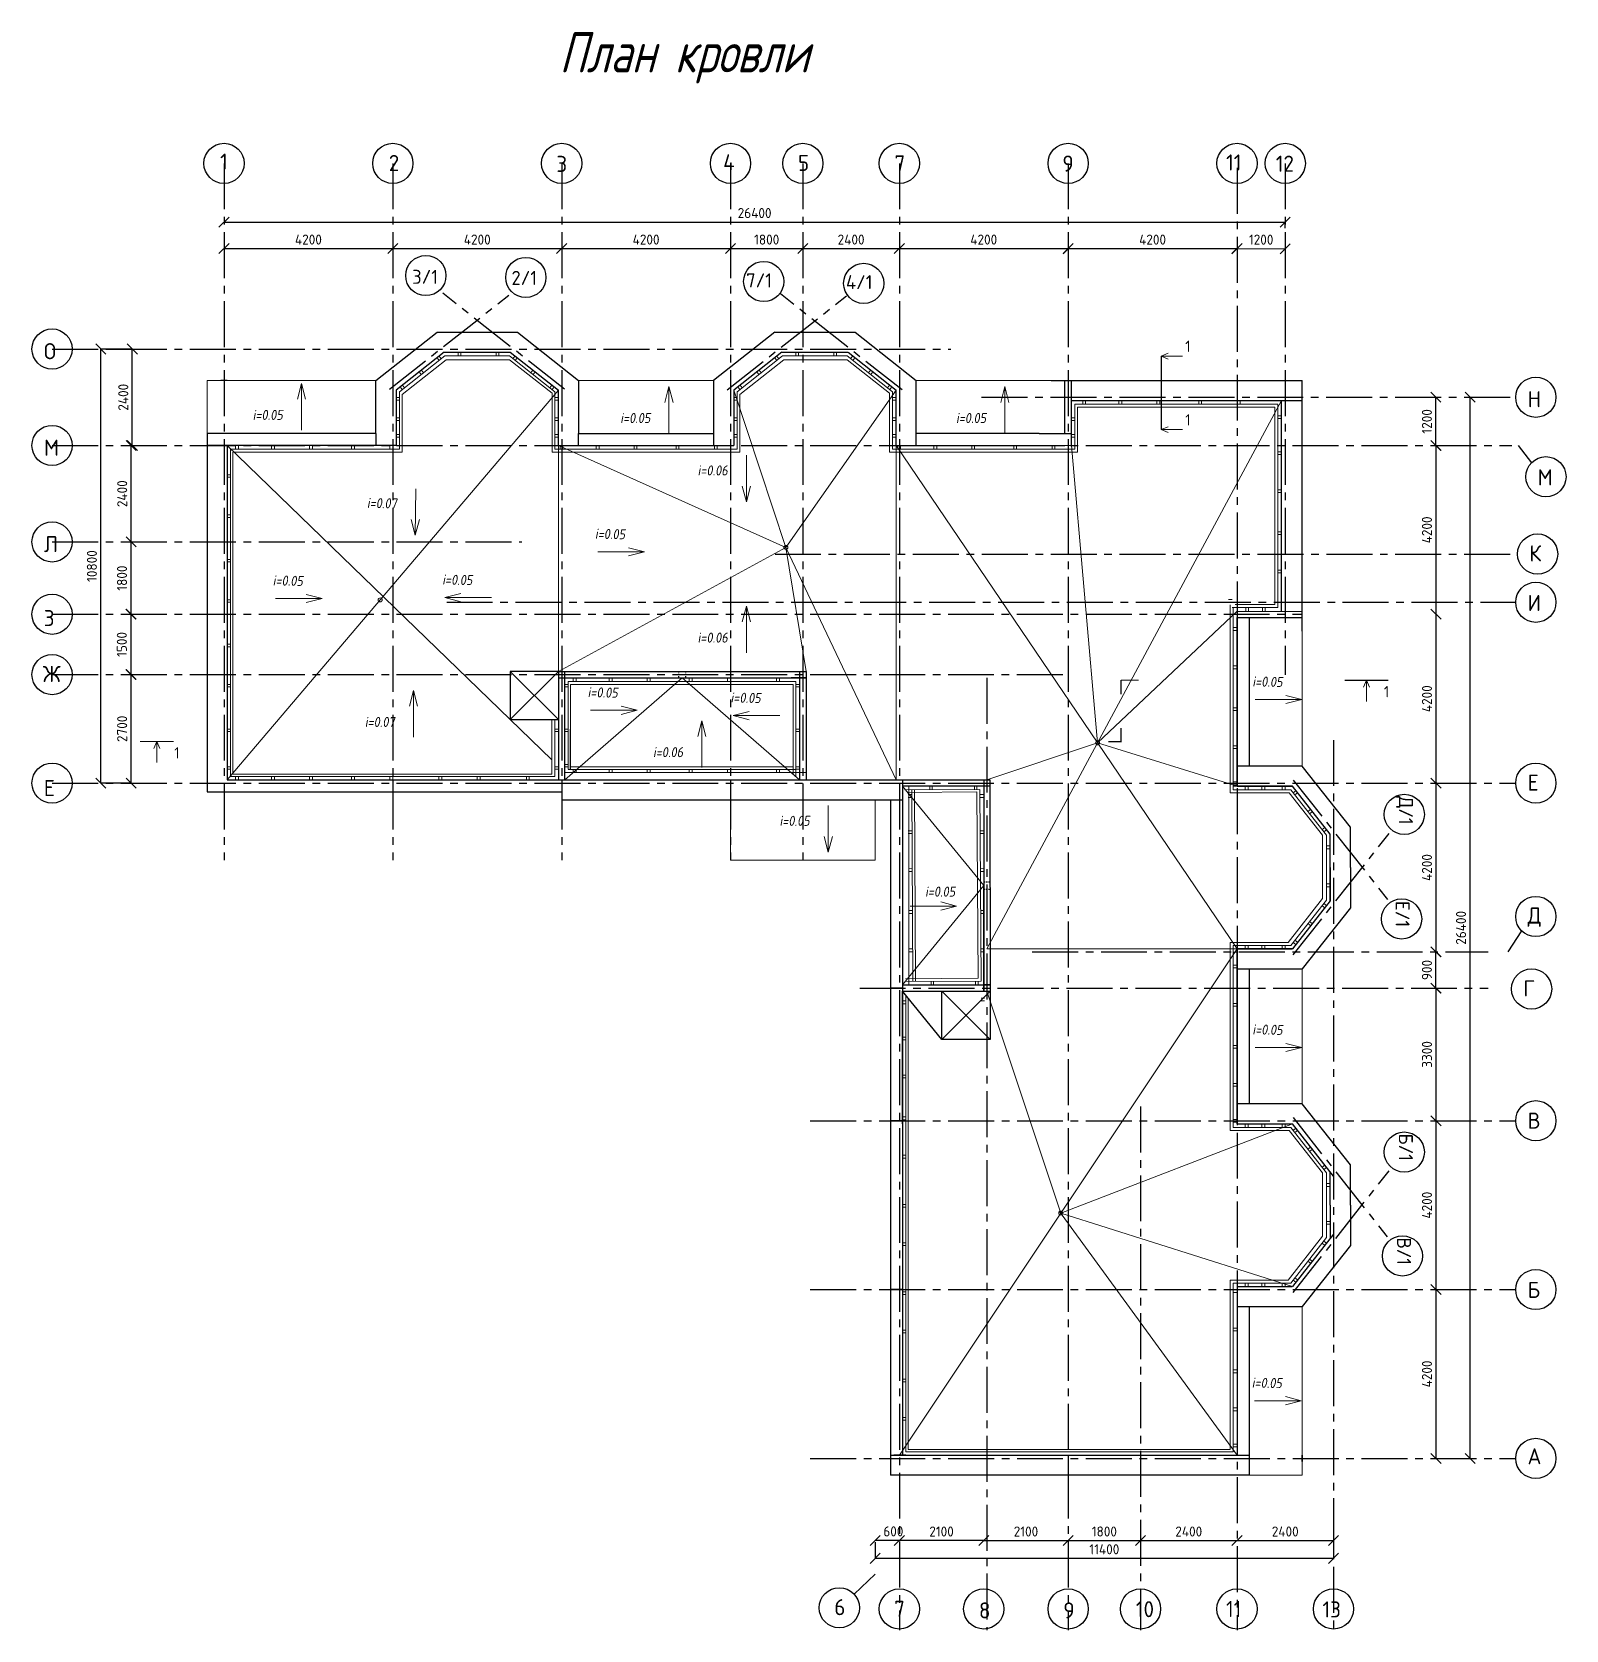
# Model space of a CAD drawing. Header units: millimetres. Extents: x -257254 to 390979, y -202328 to 355504.
# Drawn here: x 230297 to 268459, y 76031 to 115790 of the extents above; entities that cross this region are included whole.
import ezdxf

# ---------------------------------------------------------------- set-up
doc = ezdxf.new("R2010")
doc.units = ezdxf.units.MM
doc.linetypes.add('CENTER2', pattern=[28.575, 19.05, -3.175, 3.175, -3.175])
doc.layers.get('0').update_dxf_attribs({"lineweight": 25})
for name, color, linetype, lineweight in [('Аннотации', 3, 'Continuous', 15), ('покрытия', 6, 'Continuous', 18), ('разрез по стене', 70, 'Continuous', 25)]:
    doc.layers.add(name, color=color, linetype=linetype, lineweight=lineweight)
doc.layers.add('оси', color=1, linetype='CENTER2')
doc.layers.add('разрез', color=40, linetype='Continuous')
doc.layers.add('подписи', color=6, linetype='Continuous', lineweight=5, transparency=0.5)
doc.styles.get("Standard").update_dxf_attribs({"font": 'GOST_Common.ttf'})
doc.styles.add('курсив 0_85', font='romans.shx', dxfattribs={"width": 0.85, "oblique": 10})
doc.dimstyles.new('ISO-25', dxfattribs={"dimtxt": 250, "dimasz": 250, "dimexe": 1.25, "dimexo": 0.625, "dimgap": 100, "dimtad": 1, "dimdec": 0, "dimtxsty": 'Standard', "dimblk": 'OBLIQUE', "dimcen": 2.5, "dimadec": 0, "dimazin": 0, "dimtfac": 1, "dimtdec": 0, "dimtmove": 0, "dimatfit": 3, "dimfxl": 1, "dimarcsym": 0})

msp = doc.modelspace()

# ---------------------------------------------------------------- texts
at = {"ltscale": 50}
for s, height, p in [('1', 400, (234976.47638, 112365.58256)), ('2', 400, (239172.53244, 112330.43066)), ('3', 400, (243342.31826, 112307.07713)), ('4', 400, (247492.4669, 112347.61207)), ('5', 400, (249353.94661, 112332.78698)), ('7', 400, (251752.55056, 112320.35997)), ('9', 400, (255930.26112, 112316.13698)), ('11', 400, (260001.77894, 112343.7608)), ('12', 400, (261239.32211, 112313.36168)), ('3/1', 350, (239755.02094, 109522.75106, 591.99993)), ('2/1', 350, (242225.60636, 109495.44116, 520.43653)), ('7/1', 350, (248064.0455, 109433.92811)), ('4/1', 350, (250547.08451, 109390.48625)), ('О', 400, (230595.44907, 107647.19156)), ('1', 280, (258986.25923, 107828.74013, 591.99993)), ('Н', 400, (267502.71388, 106453.63812)), ('1', 280, (258986.25923, 106000.8526, 591.99993)), ('М', 400, (230595.44907, 105247.19156)), ('М', 400, (267753.30626, 104509.10462)), ('Л', 400, (230595.44907, 102847.19156)), ('К', 400, (267546.32443, 102618.55131)), ('З', 400, (230590.65623, 101008.00463)), ('И', 400, (267502.42072, 101385.20935)), ('Ж', 400, (230567.00781, 99617.41387)), ('1', 280, (263928.68773, 99236.43938, 591.99993)), ('1', 280, (233836.73555, 97715.65684, 591.99993)), ('Е', 400, (230590.54059, 96779.95896)), ('Е', 400, (267502.42072, 96915.09371)), ('Д', 400, (267502.42072, 93608.82296)), ('Г', 400, (267397.0272, 91796.40679)), ('В', 400, (267502.42072, 88504.12474)), ('Б', 400, (267502.42072, 84293.36627)), ('А', 400, (267502.42072, 80155.01826)), ('6', 400, (250256.32517, 76400.09162)), ('7', 400, (251744.15949, 76358.36537)), ('10', 400, (257757.43144, 76349.21062)), ('11', 400, (259999.13009, 76355.54149)), ('13', 400, (262399.90779, 76344.35166)), ('8', 400, (253853.24496, 76319.63156)), ('9', 400, (255953.24496, 76319.63156))]:
    msp.add_text(s, height=height, dxfattribs=at).set_placement(p)
for s, p in [('Д/1', (264301.55841, 96777.11477)), ('Е/1', (264217.42988, 94170.96308)), ('Б/1', (264299.86656, 88382.70977)), ('В/1', (264256.29796, 85797.60608))]:
    msp.add_text(s, height=350, rotation=270, dxfattribs=at).set_placement(p)
at = {"layer": 'Аннотации', "oblique": 15, "width": 0.8}
msp.add_text('План кровли', height=1000, dxfattribs=at).set_placement((243417.17906, 114783.34946))
at = {"layer": 'подписи', "lineweight": 0, "ltscale": 0.5, "transparency": 33554687, "char_height": 250, "style": 'курсив 0_85'}
for s, insert, attachment_point in [('\\pxi1,r2.6279;i=0.05', (235536.98952, 106137.84355), 7), ('\\pxi1,r2.6279;i=0.05', (244680.94372, 106060.18882), 7), ('\\pxi1,r2.6279;i=0.05', (253034.02776, 106060.18882), 7), ('\\pxi1,r2.6279;i=0.06', (246604.97418, 105006.22986), 1), ('\\pxi1,r2.6279;i=0.06', (246604.97418, 100597.45355), 7), ('\\pxi1,r2.6279;i=0.07', (238327.15965, 98498.74933), 7), ('\\pxi1,r2.6279;i=0.06', (245495.92615, 97746.97283), 7), ('\\pxi1,r2.6279;i=0.05', (248643.00347, 96288.43618), 1), ('\\pxi1,r2.6279;i=0.05', (252264.3021, 94277.5867), 7)]:
    msp.add_mtext_dynamic_manual_height_columns(s, width=1765.0258209, gutter_width=2000, heights=[0], dxfattribs=dict(at, insert=insert, attachment_point=attachment_point))
at = {"layer": 'подписи', "lineweight": 0, "ltscale": 0.5, "transparency": 33554687, "char_height": 250, "attachment_point": 1, "rotation": 358.887495546, "style": 'курсив 0_85'}
for s, insert in [('\\pxi1,r2.6279;i=0.07', (238382.53861, 104202.78207)), ('\\pxi1,r2.6279;i=0.05', (244054.90525, 103436.29809)), ('\\pxi1,r2.6279;i=0.05', (236039.50142, 102275.33415)), ('\\pxi1,r2.6279;i=0.05', (240255.6913, 102295.98507)), ('\\pxi1,r2.6279;i=0.05', (243872.35776, 99493.69431)), ('\\pxi1,r2.6279;i=0.05', (260409.69429, 99761.76439)), ('\\pxi1,r2.6279;i=0.05', (247428.92133, 99361.57041)), ('\\pxi1,r2.6279;i=0.05', (260410.53719, 91105.18534)), ('\\pxi1,r2.6279;i=0.05', (260394.9825, 82316.73072))]:
    msp.add_mtext_dynamic_manual_height_columns(s, width=1765.0258209, gutter_width=2000, heights=[0], dxfattribs=dict(at, insert=insert))

# ---------------------------------------------------------------- blocks, each defined once
blk = doc.blocks.new('_Oblique')
at = {"color": 0, "linetype": 'ByBlock', "lineweight": -2}
blk.add_line((-0.5, -0.5), (0.5, 0.5), dxfattribs=at)
blk = doc.blocks.new('*D133')
at = {"color": 0, "lineweight": -2, "ltscale": 50, "transparency": 16777216}
for p, q in [((232757, 99802), (232766, 99802)), ((232765, 97102), (232765, 99802)), ((232765, 97102), (232766, 97102))]:
    blk.add_line(p, q, dxfattribs=at)
at = {"color": 0, "lineweight": -2, "ltscale": 50, "transparency": 16777216, "xscale": 250, "yscale": 250, "zscale": 250}
for p, rotation in [((232765, 99802), 90), ((232765, 97102), 270)]:
    blk.add_blockref('_Oblique', p, dxfattribs=dict(at, rotation=rotation))
at = {"color": 0, "ltscale": 50, "transparency": 16777216, "insert": (232540, 98452), "char_height": 250, "attachment_point": 5, "rotation": 90}
blk.add_mtext('2700', dxfattribs=at)
blk = doc.blocks.new('*D134')
at = {"color": 0, "lineweight": -2, "ltscale": 50, "transparency": 16777216}
for p, q in [((232761, 101302), (232761, 103102)), ((232762, 103102), (232762, 103102)), ((232762, 101302), (232762, 101302))]:
    blk.add_line(p, q, dxfattribs=at)
at = {"color": 0, "lineweight": -2, "ltscale": 50, "transparency": 16777216, "xscale": 250, "yscale": 250, "zscale": 250}
for p, rotation in [((232761, 103102), 90), ((232761, 101302), 270)]:
    blk.add_blockref('_Oblique', p, dxfattribs=dict(at, rotation=rotation))
at = {"color": 0, "ltscale": 50, "transparency": 16777216, "insert": (232536, 102202), "char_height": 250, "attachment_point": 5, "rotation": 90}
blk.add_mtext('1800', dxfattribs=at)
blk = doc.blocks.new('*D161')
at = {"color": 0, "lineweight": -2, "ltscale": 50, "transparency": 16777216}
for p, q in [((232793, 105502), (232765, 105502)), ((232766, 103102), (232766, 105502)), ((232767, 103102), (232767, 103102))]:
    blk.add_line(p, q, dxfattribs=at)
at = {"color": 0, "lineweight": -2, "ltscale": 50, "transparency": 16777216, "xscale": 250, "yscale": 250, "zscale": 250}
for p, rotation in [((232766, 105502), 90), ((232766, 103102), 270)]:
    blk.add_blockref('_Oblique', p, dxfattribs=dict(at, rotation=rotation))
at = {"color": 0, "ltscale": 50, "transparency": 16777216, "insert": (232541, 104302), "char_height": 250, "attachment_point": 5, "rotation": 90}
blk.add_mtext('2400', dxfattribs=at)
blk = doc.blocks.new('*D162')
at = {"color": 0, "lineweight": -2, "ltscale": 50, "transparency": 16777216}
for p, q in [((232252, 107902), (232795, 107902)), ((232793, 105502), (232793, 107902)), ((232794, 105502), (232795, 105502))]:
    blk.add_line(p, q, dxfattribs=at)
at = {"color": 0, "lineweight": -2, "ltscale": 50, "transparency": 16777216, "xscale": 250, "yscale": 250, "zscale": 250}
for p, rotation in [((232793, 107902), 90), ((232793, 105502), 270)]:
    blk.add_blockref('_Oblique', p, dxfattribs=dict(at, rotation=rotation))
at = {"color": 0, "ltscale": 50, "transparency": 16777216, "insert": (232568, 106702), "char_height": 250, "attachment_point": 5, "rotation": 90}
blk.add_mtext('2400', dxfattribs=at)
blk = doc.blocks.new('*D146')
at = {"color": 0, "lineweight": -2, "ltscale": 50, "transparency": 16777216}
for p, q in [((235074, 110401), (235074, 110401)), ((235074, 110400), (239274, 110400)), ((239274, 110401), (239274, 110401))]:
    blk.add_line(p, q, dxfattribs=at)
at = {"color": 0, "lineweight": -2, "ltscale": 50, "transparency": 16777216, "xscale": 250, "yscale": 250, "zscale": 250, "rotation": 180}
blk.add_blockref('_Oblique', (235074, 110400), dxfattribs=at)
at = {"color": 0, "lineweight": -2, "ltscale": 50, "transparency": 16777216, "xscale": 250, "yscale": 250, "zscale": 250}
blk.add_blockref('_Oblique', (239274, 110400), dxfattribs=at)
at = {"color": 0, "ltscale": 50, "transparency": 16777216, "insert": (237174, 110625), "char_height": 250, "attachment_point": 5}
blk.add_mtext('4200', dxfattribs=at)
blk = doc.blocks.new('*D147')
at = {"color": 0, "lineweight": -2, "ltscale": 50, "transparency": 16777216}
for p, q in [((239274, 110401), (239274, 110401)), ((239274, 110400), (243474, 110400)), ((243474, 110401), (243474, 110401))]:
    blk.add_line(p, q, dxfattribs=at)
at = {"color": 0, "lineweight": -2, "ltscale": 50, "transparency": 16777216, "xscale": 250, "yscale": 250, "zscale": 250, "rotation": 180}
blk.add_blockref('_Oblique', (239274, 110400), dxfattribs=at)
at = {"color": 0, "lineweight": -2, "ltscale": 50, "transparency": 16777216, "xscale": 250, "yscale": 250, "zscale": 250}
blk.add_blockref('_Oblique', (243474, 110400), dxfattribs=at)
at = {"color": 0, "ltscale": 50, "transparency": 16777216, "insert": (241374, 110625), "char_height": 250, "attachment_point": 5}
blk.add_mtext('4200', dxfattribs=at)
blk = doc.blocks.new('*D148')
at = {"color": 0, "lineweight": -2, "ltscale": 50, "transparency": 16777216}
for p, q in [((243474, 110401), (243474, 110401)), ((243474, 110400), (247674, 110400)), ((247674, 110401), (247674, 110401))]:
    blk.add_line(p, q, dxfattribs=at)
at = {"color": 0, "lineweight": -2, "ltscale": 50, "transparency": 16777216, "xscale": 250, "yscale": 250, "zscale": 250, "rotation": 180}
blk.add_blockref('_Oblique', (243474, 110400), dxfattribs=at)
at = {"color": 0, "lineweight": -2, "ltscale": 50, "transparency": 16777216, "xscale": 250, "yscale": 250, "zscale": 250}
blk.add_blockref('_Oblique', (247674, 110400), dxfattribs=at)
at = {"color": 0, "ltscale": 50, "transparency": 16777216, "insert": (245574, 110625), "char_height": 250, "attachment_point": 5}
blk.add_mtext('4200', dxfattribs=at)
blk = doc.blocks.new('*D149')
at = {"color": 0, "lineweight": -2, "ltscale": 50, "transparency": 16777216}
for p, q in [((247674, 110401), (247674, 110401)), ((247674, 110400), (249474, 110400)), ((249474, 110399), (249474, 110399))]:
    blk.add_line(p, q, dxfattribs=at)
at = {"color": 0, "lineweight": -2, "ltscale": 50, "transparency": 16777216, "xscale": 250, "yscale": 250, "zscale": 250, "rotation": 180}
blk.add_blockref('_Oblique', (247674, 110400), dxfattribs=at)
at = {"color": 0, "lineweight": -2, "ltscale": 50, "transparency": 16777216, "xscale": 250, "yscale": 250, "zscale": 250}
blk.add_blockref('_Oblique', (249474, 110400), dxfattribs=at)
at = {"color": 0, "ltscale": 50, "transparency": 16777216, "insert": (248574, 110625), "char_height": 250, "attachment_point": 5}
blk.add_mtext('1800', dxfattribs=at)
blk = doc.blocks.new('*D150')
at = {"color": 0, "lineweight": -2, "ltscale": 50, "transparency": 16777216}
for p, q in [((249474, 110400), (251874, 110400)), ((249474, 110399), (249474, 110399)), ((251874, 110399), (251874, 110399))]:
    blk.add_line(p, q, dxfattribs=at)
at = {"color": 0, "lineweight": -2, "ltscale": 50, "transparency": 16777216, "xscale": 250, "yscale": 250, "zscale": 250, "rotation": 180}
blk.add_blockref('_Oblique', (249474, 110400), dxfattribs=at)
at = {"color": 0, "lineweight": -2, "ltscale": 50, "transparency": 16777216, "xscale": 250, "yscale": 250, "zscale": 250}
blk.add_blockref('_Oblique', (251874, 110400), dxfattribs=at)
at = {"color": 0, "ltscale": 50, "transparency": 16777216, "insert": (250674, 110625), "char_height": 250, "attachment_point": 5}
blk.add_mtext('2400', dxfattribs=at)
blk = doc.blocks.new('*D151')
at = {"color": 0, "lineweight": -2, "ltscale": 50, "transparency": 16777216}
for p, q in [((251874, 110400), (256074, 110400)), ((251874, 110399), (251874, 110399)), ((256074, 110399), (256074, 110399))]:
    blk.add_line(p, q, dxfattribs=at)
at = {"color": 0, "lineweight": -2, "ltscale": 50, "transparency": 16777216, "xscale": 250, "yscale": 250, "zscale": 250, "rotation": 180}
blk.add_blockref('_Oblique', (251874, 110400), dxfattribs=at)
at = {"color": 0, "lineweight": -2, "ltscale": 50, "transparency": 16777216, "xscale": 250, "yscale": 250, "zscale": 250}
blk.add_blockref('_Oblique', (256074, 110400), dxfattribs=at)
at = {"color": 0, "ltscale": 50, "transparency": 16777216, "insert": (253974, 110625), "char_height": 250, "attachment_point": 5}
blk.add_mtext('4200', dxfattribs=at)
blk = doc.blocks.new('*D135')
at = {"color": 0, "lineweight": -2, "ltscale": 50, "transparency": 16777216}
for p, q in [((256074, 110397), (256074, 110400)), ((256074, 110399), (260274, 110399)), ((260274, 110399), (260274, 110398))]:
    blk.add_line(p, q, dxfattribs=at)
at = {"color": 0, "lineweight": -2, "ltscale": 50, "transparency": 16777216, "xscale": 250, "yscale": 250, "zscale": 250, "rotation": 180}
blk.add_blockref('_Oblique', (256074, 110399), dxfattribs=at)
at = {"color": 0, "lineweight": -2, "ltscale": 50, "transparency": 16777216, "xscale": 250, "yscale": 250, "zscale": 250}
blk.add_blockref('_Oblique', (260274, 110399), dxfattribs=at)
at = {"color": 0, "ltscale": 50, "transparency": 16777216, "insert": (258174, 110624), "char_height": 250, "attachment_point": 5}
blk.add_mtext('4200', dxfattribs=at)
blk = doc.blocks.new('*D136')
at = {"color": 0, "lineweight": -2, "ltscale": 50, "transparency": 16777216}
for p, q in [((265224, 105502), (265225, 105502)), ((265224, 105502), (265224, 101302)), ((265224, 101302), (265225, 101302))]:
    blk.add_line(p, q, dxfattribs=at)
at = {"color": 0, "lineweight": -2, "ltscale": 50, "transparency": 16777216, "xscale": 250, "yscale": 250, "zscale": 250}
for p, rotation in [((265224, 105502), 90), ((265224, 101302), 270)]:
    blk.add_blockref('_Oblique', p, dxfattribs=dict(at, rotation=rotation))
at = {"color": 0, "ltscale": 50, "transparency": 16777216, "insert": (264999, 103402), "char_height": 250, "attachment_point": 5, "rotation": 90}
blk.add_mtext('4200', dxfattribs=at)
blk = doc.blocks.new('*D137')
at = {"color": 0, "lineweight": -2, "ltscale": 50, "transparency": 16777216}
for p, q in [((265224, 101302), (265225, 101302)), ((265224, 101302), (265224, 97102)), ((265246, 97102), (265223, 97102))]:
    blk.add_line(p, q, dxfattribs=at)
at = {"color": 0, "lineweight": -2, "ltscale": 50, "transparency": 16777216, "xscale": 250, "yscale": 250, "zscale": 250}
for p, rotation in [((265224, 101302), 90), ((265224, 97102), 270)]:
    blk.add_blockref('_Oblique', p, dxfattribs=dict(at, rotation=rotation))
at = {"color": 0, "ltscale": 50, "transparency": 16777216, "insert": (264999, 99202), "char_height": 250, "attachment_point": 5, "rotation": 90}
blk.add_mtext('4200', dxfattribs=at)
blk = doc.blocks.new('*D138')
at = {"color": 0, "lineweight": -2, "ltscale": 50, "transparency": 16777216}
for p, q in [((265246, 97102), (265223, 97102)), ((265224, 97102), (265224, 92902)), ((265224, 92902), (265225, 92902))]:
    blk.add_line(p, q, dxfattribs=at)
at = {"color": 0, "lineweight": -2, "ltscale": 50, "transparency": 16777216, "xscale": 250, "yscale": 250, "zscale": 250}
for p, rotation in [((265224, 97102), 90), ((265224, 92902), 270)]:
    blk.add_blockref('_Oblique', p, dxfattribs=dict(at, rotation=rotation))
at = {"color": 0, "ltscale": 50, "transparency": 16777216, "insert": (264999, 95002), "char_height": 250, "attachment_point": 5, "rotation": 90}
blk.add_mtext('4200', dxfattribs=at)
blk = doc.blocks.new('*D139')
at = {"color": 0, "lineweight": -2, "ltscale": 50, "transparency": 16777216}
for p, q in [((265159, 92002), (265225, 92002)), ((265224, 92002), (265224, 88702)), ((265224, 88702), (265225, 88702))]:
    blk.add_line(p, q, dxfattribs=at)
at = {"color": 0, "lineweight": -2, "ltscale": 50, "transparency": 16777216, "xscale": 250, "yscale": 250, "zscale": 250}
for p, rotation in [((265224, 92002), 90), ((265224, 88702), 270)]:
    blk.add_blockref('_Oblique', p, dxfattribs=dict(at, rotation=rotation))
at = {"color": 0, "ltscale": 50, "transparency": 16777216, "insert": (264999, 90352), "char_height": 250, "attachment_point": 5, "rotation": 90}
blk.add_mtext('3300', dxfattribs=at)
blk = doc.blocks.new('*D140')
at = {"color": 0, "lineweight": -2, "ltscale": 50, "transparency": 16777216}
for p, q in [((265224, 88702), (265225, 88702)), ((265224, 88702), (265224, 84502)), ((265224, 84502), (265225, 84502))]:
    blk.add_line(p, q, dxfattribs=at)
at = {"color": 0, "lineweight": -2, "ltscale": 50, "transparency": 16777216, "xscale": 250, "yscale": 250, "zscale": 250}
for p, rotation in [((265224, 88702), 90), ((265224, 84502), 270)]:
    blk.add_blockref('_Oblique', p, dxfattribs=dict(at, rotation=rotation))
at = {"color": 0, "ltscale": 50, "transparency": 16777216, "insert": (264999, 86602), "char_height": 250, "attachment_point": 5, "rotation": 90}
blk.add_mtext('4200', dxfattribs=at)
blk = doc.blocks.new('*D141')
at = {"color": 0, "lineweight": -2, "ltscale": 50, "transparency": 16777216}
for p, q in [((265224, 84502), (265225, 84502)), ((265224, 84502), (265224, 80302)), ((265224, 80302), (265225, 80302))]:
    blk.add_line(p, q, dxfattribs=at)
at = {"color": 0, "lineweight": -2, "ltscale": 50, "transparency": 16777216, "xscale": 250, "yscale": 250, "zscale": 250}
for p, rotation in [((265224, 84502), 90), ((265224, 80302), 270)]:
    blk.add_blockref('_Oblique', p, dxfattribs=dict(at, rotation=rotation))
at = {"color": 0, "ltscale": 50, "transparency": 16777216, "insert": (264999, 82402), "char_height": 250, "attachment_point": 5, "rotation": 90}
blk.add_mtext('4200', dxfattribs=at)
blk = doc.blocks.new('*D142')
at = {"color": 0, "lineweight": -2, "ltscale": 50, "transparency": 16777216}
for p, q in [((253974, 78257), (253974, 78258)), ((253974, 78257), (256074, 78257)), ((256074, 78257), (256074, 78258))]:
    blk.add_line(p, q, dxfattribs=at)
at = {"color": 0, "lineweight": -2, "ltscale": 50, "transparency": 16777216, "xscale": 250, "yscale": 250, "zscale": 250, "rotation": 180}
blk.add_blockref('_Oblique', (253974, 78257), dxfattribs=at)
at = {"color": 0, "lineweight": -2, "ltscale": 50, "transparency": 16777216, "xscale": 250, "yscale": 250, "zscale": 250}
blk.add_blockref('_Oblique', (256074, 78257), dxfattribs=at)
at = {"color": 0, "ltscale": 50, "transparency": 16777216, "insert": (255024, 78482), "char_height": 250, "attachment_point": 5}
blk.add_mtext('2100', dxfattribs=at)
blk = doc.blocks.new('*D143')
at = {"color": 0, "lineweight": -2, "ltscale": 50, "transparency": 16777216}
for p, q in [((256074, 78257), (257874, 78257)), ((256074, 78256), (256074, 78255)), ((257874, 78256), (257874, 78255))]:
    blk.add_line(p, q, dxfattribs=at)
at = {"color": 0, "lineweight": -2, "ltscale": 50, "transparency": 16777216, "xscale": 250, "yscale": 250, "zscale": 250, "rotation": 180}
blk.add_blockref('_Oblique', (256074, 78257), dxfattribs=at)
at = {"color": 0, "lineweight": -2, "ltscale": 50, "transparency": 16777216, "xscale": 250, "yscale": 250, "zscale": 250}
blk.add_blockref('_Oblique', (257874, 78257), dxfattribs=at)
at = {"color": 0, "ltscale": 50, "transparency": 16777216, "insert": (256974, 78482), "char_height": 250, "attachment_point": 5}
blk.add_mtext('1800', dxfattribs=at)
blk = doc.blocks.new('*D144')
at = {"color": 0, "lineweight": -2, "ltscale": 50, "transparency": 16777216}
for p, q in [((257874, 78257), (260274, 78257)), ((257874, 78256), (257874, 78255)), ((260274, 78257), (260274, 78258))]:
    blk.add_line(p, q, dxfattribs=at)
at = {"color": 0, "lineweight": -2, "ltscale": 50, "transparency": 16777216, "xscale": 250, "yscale": 250, "zscale": 250, "rotation": 180}
blk.add_blockref('_Oblique', (257874, 78257), dxfattribs=at)
at = {"color": 0, "lineweight": -2, "ltscale": 50, "transparency": 16777216, "xscale": 250, "yscale": 250, "zscale": 250}
blk.add_blockref('_Oblique', (260274, 78257), dxfattribs=at)
at = {"color": 0, "ltscale": 50, "transparency": 16777216, "insert": (259074, 78482), "char_height": 250, "attachment_point": 5}
blk.add_mtext('2400', dxfattribs=at)
blk = doc.blocks.new('*D145')
at = {"color": 0, "lineweight": -2, "ltscale": 50, "transparency": 16777216}
for p, q in [((260274, 78257), (260274, 78258)), ((260274, 78257), (262674, 78257)), ((262674, 78257), (262674, 78258))]:
    blk.add_line(p, q, dxfattribs=at)
at = {"color": 0, "lineweight": -2, "ltscale": 50, "transparency": 16777216, "xscale": 250, "yscale": 250, "zscale": 250, "rotation": 180}
blk.add_blockref('_Oblique', (260274, 78257), dxfattribs=at)
at = {"color": 0, "lineweight": -2, "ltscale": 50, "transparency": 16777216, "xscale": 250, "yscale": 250, "zscale": 250}
blk.add_blockref('_Oblique', (262674, 78257), dxfattribs=at)
at = {"color": 0, "ltscale": 50, "transparency": 16777216, "insert": (261474, 78482), "char_height": 250, "attachment_point": 5}
blk.add_mtext('2400', dxfattribs=at)
blk = doc.blocks.new('*D152')
at = {"color": 0, "lineweight": -2, "ltscale": 50, "transparency": 16777216}
for p, q in [((251874, 78257), (251874, 78258)), ((253974, 78257), (251874, 78257)), ((253974, 78257), (253974, 78258))]:
    blk.add_line(p, q, dxfattribs=at)
at = {"color": 0, "lineweight": -2, "ltscale": 50, "transparency": 16777216, "xscale": 250, "yscale": 250, "zscale": 250, "rotation": 180}
blk.add_blockref('_Oblique', (251874, 78257), dxfattribs=at)
at = {"color": 0, "lineweight": -2, "ltscale": 50, "transparency": 16777216, "xscale": 250, "yscale": 250, "zscale": 250}
blk.add_blockref('_Oblique', (253974, 78257), dxfattribs=at)
at = {"color": 0, "ltscale": 50, "transparency": 16777216, "insert": (252924, 78482), "char_height": 250, "attachment_point": 5}
blk.add_mtext('2100', dxfattribs=at)
blk = doc.blocks.new('*D153')
at = {"color": 0, "lineweight": -2, "ltscale": 50, "transparency": 16777216}
for p, q in [((232757, 101302), (232757, 99802)), ((232758, 101302), (232758, 101302)), ((232765, 99802), (232756, 99802))]:
    blk.add_line(p, q, dxfattribs=at)
at = {"color": 0, "lineweight": -2, "ltscale": 50, "transparency": 16777216, "xscale": 250, "yscale": 250, "zscale": 250}
for p, rotation in [((232757, 101302), 90), ((232757, 99802), 270)]:
    blk.add_blockref('_Oblique', p, dxfattribs=dict(at, rotation=rotation))
at = {"color": 0, "ltscale": 50, "transparency": 16777216, "insert": (232532, 100552), "char_height": 250, "attachment_point": 5, "rotation": 90}
blk.add_mtext('1500', dxfattribs=at)
blk = doc.blocks.new('*D154')
at = {"color": 0, "lineweight": -2, "ltscale": 50, "transparency": 16777216}
for p, q in [((265223, 92902), (265221, 92902)), ((265223, 92002), (265223, 92902)), ((265223, 92002), (265221, 92002))]:
    blk.add_line(p, q, dxfattribs=at)
at = {"color": 0, "lineweight": -2, "ltscale": 50, "transparency": 16777216, "xscale": 250, "yscale": 250, "zscale": 250}
for p, rotation in [((265223, 92902), 90), ((265223, 92002), 270)]:
    blk.add_blockref('_Oblique', p, dxfattribs=dict(at, rotation=rotation))
at = {"color": 0, "ltscale": 50, "transparency": 16777216, "insert": (264998, 92452), "char_height": 250, "attachment_point": 5, "rotation": 90}
blk.add_mtext('900', dxfattribs=at)
blk = doc.blocks.new('*D155')
at = {"color": 0, "lineweight": -2, "ltscale": 50, "transparency": 16777216}
for p, q in [((265223, 106702), (265224, 106702)), ((265223, 105502), (265223, 106702)), ((265223, 105502), (265224, 105502))]:
    blk.add_line(p, q, dxfattribs=at)
at = {"color": 0, "lineweight": -2, "ltscale": 50, "transparency": 16777216, "xscale": 250, "yscale": 250, "zscale": 250}
for p, rotation in [((265223, 106702), 90), ((265223, 105502), 270)]:
    blk.add_blockref('_Oblique', p, dxfattribs=dict(at, rotation=rotation))
at = {"color": 0, "ltscale": 50, "transparency": 16777216, "insert": (264998, 106102), "char_height": 250, "attachment_point": 5, "rotation": 90}
blk.add_mtext('1200', dxfattribs=at)
blk = doc.blocks.new('*D156')
at = {"color": 0, "lineweight": -2, "ltscale": 50, "transparency": 16777216}
for p, q in [((260274, 110400), (261474, 110395)), ((260274, 110399), (260274, 110399)), ((261474, 110394), (261474, 110394))]:
    blk.add_line(p, q, dxfattribs=at)
at = {"color": 0, "lineweight": -2, "ltscale": 50, "transparency": 16777216, "xscale": 250, "yscale": 250, "zscale": 250}
for p, rotation in [((260274, 110400), 179.7612689669018), ((261474, 110395), 359.7612689669018)]:
    blk.add_blockref('_Oblique', p, dxfattribs=dict(at, rotation=rotation))
at = {"color": 0, "ltscale": 50, "transparency": 16777216, "insert": (260875, 110623), "char_height": 250, "attachment_point": 5, "rotation": 359.7613}
blk.add_mtext('1200', dxfattribs=at)
blk = doc.blocks.new('*D160')
at = {"color": 0, "lineweight": -2, "transparency": 16777216}
for p, q in [((251274, 78257), (251274, 78255)), ((251874, 78257), (251274, 78257)), ((251874, 78257), (251874, 78258))]:
    blk.add_line(p, q, dxfattribs=at)
at = {"color": 0, "lineweight": -2, "transparency": 16777216, "xscale": 250, "yscale": 250, "zscale": 250, "rotation": 180}
blk.add_blockref('_Oblique', (251274, 78257), dxfattribs=at)
at = {"color": 0, "lineweight": -2, "transparency": 16777216, "xscale": 250, "yscale": 250, "zscale": 250}
blk.add_blockref('_Oblique', (251874, 78257), dxfattribs=at)
at = {"color": 0, "transparency": 16777216, "insert": (251725, 78485), "char_height": 250, "attachment_point": 5}
blk.add_mtext('600', dxfattribs=at)
blk = doc.blocks.new('*D157')
at = {"color": 0, "lineweight": -2, "transparency": 16777216}
for p, q in [((232767, 107902), (232012, 107902)), ((232012, 97102), (232013, 107902)), ((232765, 97102), (232011, 97102))]:
    blk.add_line(p, q, dxfattribs=at)
at = {"color": 0, "lineweight": -2, "transparency": 16777216, "xscale": 250, "yscale": 250, "zscale": 250}
for p, rotation in [((232013, 107902), 89.99336854406636), ((232012, 97102), 269.9933685440664)]:
    blk.add_blockref('_Oblique', p, dxfattribs=dict(at, rotation=rotation))
at = {"color": 0, "transparency": 16777216, "insert": (231787, 102502), "char_height": 250, "attachment_point": 5, "rotation": 89.9934}
blk.add_mtext('10800', dxfattribs=at)
blk = doc.blocks.new('*D158')
at = {"color": 0, "lineweight": -2, "transparency": 16777216}
for p, q in [((235074, 111060), (261474, 111060)), ((235074, 111059), (235074, 111059)), ((261474, 110909), (261474, 111061))]:
    blk.add_line(p, q, dxfattribs=at)
at = {"color": 0, "lineweight": -2, "transparency": 16777216, "xscale": 250, "yscale": 250, "zscale": 250, "rotation": 180}
blk.add_blockref('_Oblique', (235074, 111060), dxfattribs=at)
at = {"color": 0, "lineweight": -2, "transparency": 16777216, "xscale": 250, "yscale": 250, "zscale": 250}
blk.add_blockref('_Oblique', (261474, 111060), dxfattribs=at)
at = {"color": 0, "transparency": 16777216, "insert": (248274, 111285), "char_height": 250, "attachment_point": 5}
blk.add_mtext('26400', dxfattribs=at)
blk = doc.blocks.new('*D159')
at = {"color": 0, "lineweight": -2, "transparency": 16777216}
for p, q in [((262674, 78661), (262674, 77814)), ((251274, 78218), (251274, 77814)), ((251274, 77815), (262674, 77815))]:
    blk.add_line(p, q, dxfattribs=at)
at = {"color": 0, "lineweight": -2, "transparency": 16777216, "xscale": 250, "yscale": 250, "zscale": 250, "rotation": 180}
blk.add_blockref('_Oblique', (251274, 77815), dxfattribs=at)
at = {"color": 0, "lineweight": -2, "transparency": 16777216, "xscale": 250, "yscale": 250, "zscale": 250}
blk.add_blockref('_Oblique', (262674, 77815), dxfattribs=at)
at = {"color": 0, "transparency": 16777216, "insert": (256974, 78040), "char_height": 250, "attachment_point": 5}
blk.add_mtext('11400', dxfattribs=at)
blk = doc.blocks.new('*D163')
at = {"color": 0, "lineweight": -2, "transparency": 16777216}
for p, q in [((266071, 106702), (266072, 106702)), ((266071, 80302), (266071, 106702)), ((266071, 80302), (266072, 80302))]:
    blk.add_line(p, q, dxfattribs=at)
at = {"color": 0, "lineweight": -2, "transparency": 16777216, "xscale": 250, "yscale": 250, "zscale": 250}
for p, rotation in [((266071, 106702), 90), ((266071, 80302), 270)]:
    blk.add_blockref('_Oblique', p, dxfattribs=dict(at, rotation=rotation))
at = {"color": 0, "transparency": 16777216, "insert": (265846, 93502), "char_height": 250, "attachment_point": 5, "rotation": 90}
blk.add_mtext('26400', dxfattribs=at)

# ---------------------------------------------------------------- dimensions: what is measured, and where the dimension line sits
for base, p1, p2, picture, middle in [((261474.02056, 111060.02168), (235074.02056, 111060.02168), (261474.02056, 110907.93927), '*D158', (248274.02056, 111285.02168)), ((262674.02056, 77815.28579), (251274.02056, 78218.21524), (262674.02056, 78661.56233), '*D159', (256974.02056, 78040.28579))]:
    dim = msp.add_linear_dim(base=base, p1=p1, p2=p2, dimstyle='ISO-25')
    dim.commit()
    dim.dimension.update_dxf_attribs({"geometry": picture, "text_midpoint": middle})
at = {"ltscale": 50}
for base, p1, p2, picture, middle in [((239274.02056, 110400.08932), (235074.02056, 110400.08932), (239274.02056, 110400.08932), '*D146', (237174.02056, 110625.08932)), ((256074.02056, 78256.60251), (253974.02056, 78256.60251), (256074.02056, 78256.60251), '*D142', (255024.02056, 78481.60251))]:
    dim = msp.add_linear_dim(base=base, p1=p1, p2=p2, dimstyle='ISO-25', dxfattribs=at)
    dim.commit()
    dim.dimension.update_dxf_attribs({"geometry": picture, "text_midpoint": middle})
for base, p1, p2, picture, middle in [((243474.02056, 110400.08932), (239274.02056, 110400.08932), (243474.02056, 110400.08932), '*D147', (241374.02056, 110625.08932)), ((247674.02056, 110400.08932), (243474.02056, 110400.08932), (247674.02056, 110400.08932), '*D148', (245574.02056, 110625.08932)), ((249474.02056, 110400.08932), (247674.02056, 110400.08932), (249474.02056, 110400.08932), '*D149', (248574.02056, 110625.08932)), ((251874.02056, 110400.08932), (249474.02056, 110400.08932), (251874.02056, 110400.08932), '*D150', (250674.02056, 110625.08932)), ((256074.02056, 110400.08932), (251874.02056, 110400.08932), (256074.02056, 110400.08932), '*D151', (253974.02056, 110625.08932)), ((260274.02056, 110398.83932), (256074.02056, 110396.33932), (260274.02056, 110400.08932), '*D135', (258174.02056, 110623.83932)), ((251874.02056, 78256.60251), (253974.02056, 78256.60251), (251874.02056, 78256.60251), '*D152', (252924.02056, 78481.60251)), ((257874.02056, 78256.60251), (256074.02056, 78256.60251), (257874.02056, 78256.60251), '*D143', (256974.02056, 78481.60251)), ((260274.02056, 78256.60251), (257874.02056, 78256.60251), (260274.02056, 78256.60251), '*D144', (259074.02056, 78481.60251)), ((262674.02056, 78256.60251), (260274.02056, 78256.60251), (262674.02056, 78256.60251), '*D145', (261474.02056, 78481.60251))]:
    dim = msp.add_linear_dim(base=base, p1=p1, p2=p2, dimstyle='ISO-25', override={"dimtmove": 1}, dxfattribs=at)
    dim.commit()
    dim.dimension.update_dxf_attribs({"geometry": picture, "text_midpoint": middle})
dim = msp.add_aligned_dim(p1=(260274.02056, 110400.08932), p2=(261474.02056, 110395.08932), distance=0, dimstyle='ISO-25', dxfattribs=at)
dim.commit()
dim.dimension.update_dxf_attribs({"geometry": '*D156', "text_midpoint": (260874.95805, 110622.58737)})
dim = msp.add_aligned_dim(p1=(232765.96884, 97101.8417), p2=(232767.21884, 107901.8417), distance=754.1476, dimstyle='ISO-25')
dim.commit()
dim.dimension.update_dxf_attribs({"geometry": '*D157', "text_midpoint": (231787.44625, 102501.95503)})
for base, p1, p2, picture, middle in [((232793.34259, 107901.8417), (232793.34259, 105501.8417), (232250.96608, 107901.8417), '*D162', (232568.34259, 106701.8417)), ((232765.96884, 105501.8417), (232765.96884, 103101.8417), (232793.34259, 105501.8417), '*D161', (232540.96884, 104301.8417)), ((232760.96884, 103101.8417), (232760.96884, 101301.8417), (232760.96884, 103101.8417), '*D134', (232535.96884, 102201.8417)), ((232757.21884, 99801.8417), (232757.21884, 101301.8417), (232765.96884, 99801.8417), '*D153', (232532.21884, 100551.8417)), ((265223.86081, 97101.8417), (265223.86081, 101301.8417), (265247.04901, 97101.8417), '*D137', (264998.86081, 99201.8417)), ((265223.86081, 92901.8417), (265247.04901, 97101.8417), (265223.86081, 92901.8417), '*D138', (264998.86081, 95001.8417)), ((265223.86081, 88701.8417), (265158.64721, 92001.8417), (265223.86081, 88701.8417), '*D139', (264998.86081, 90351.8417)), ((265223.86081, 84501.8417), (265223.86081, 88701.8417), (265223.86081, 84501.8417), '*D140', (264998.86081, 86601.8417)), ((265223.86081, 80301.8417), (265223.86081, 84501.8417), (265223.86081, 80301.8417), '*D141', (264998.86081, 82401.8417))]:
    dim = msp.add_linear_dim(base=base, p1=p1, p2=p2, angle=90, dimstyle='ISO-25', override={"dimtmove": 1}, dxfattribs=at)
    dim.commit()
    dim.dimension.update_dxf_attribs({"geometry": picture, "text_midpoint": middle})
for base, p1, p2, picture, middle in [((265222.61081, 106701.8417), (265222.61081, 105501.8417), (265222.61081, 106701.8417), '*D155', (265222.61081, 106101.8417)), ((265222.61081, 92901.8417), (265223.86081, 92001.8417), (265223.86081, 92901.8417), '*D154', (265222.61081, 92451.8417))]:
    dim = msp.add_linear_dim(base=base, p1=p1, p2=p2, angle=90, dimstyle='ISO-25', dxfattribs=at)
    dim.commit()
    dim.dimension.update_dxf_attribs({"geometry": picture, "text_midpoint": middle, "dimtype": 160})
dim = msp.add_linear_dim(base=(266070.62978, 106701.8417), p1=(266070.62978, 80301.8417), p2=(266070.62978, 106701.8417), angle=90, dimstyle='ISO-25')
dim.commit()
dim.dimension.update_dxf_attribs({"geometry": '*D163', "text_midpoint": (265845.62978, 93501.8417)})
for base, p1, p2, picture, middle in [((265223.86081, 101301.8417), (265223.86081, 105501.8417), (265223.86081, 101301.8417), '*D136', (264998.86081, 103401.8417)), ((232764.71884, 99801.8417), (232764.71884, 97101.8417), (232755.96884, 99801.8417), '*D133', (232539.71884, 98451.8417))]:
    dim = msp.add_linear_dim(base=base, p1=p1, p2=p2, angle=90, dimstyle='ISO-25', dxfattribs=at)
    dim.commit()
    dim.dimension.update_dxf_attribs({"geometry": picture, "text_midpoint": middle})
dim = msp.add_linear_dim(base=(251274.02056, 78256.60251), p1=(251874.02056, 78256.60251), p2=(251274.02056, 78257.85251), dimstyle='ISO-25', override={"dimtmove": 1})
dim.commit()
dim.dimension.update_dxf_attribs({"geometry": '*D160', "text_midpoint": (251724.64556, 78260.35251), "dimtype": 160})

# ---------------------------------------------------------------- linework, layer by layer
at = {"ltscale": 15}
for p, q in [((238854.02056, 107121.8417), (240374.02056, 108321.8417)), ((242374.02056, 108321.8417), (243894.02056, 107121.8417)), ((238854.02056, 105801.8417), (238854.02056, 107121.8417)), ((243894.02056, 107121.8417), (243894.02056, 105801.8417)), ((238285.86771, 105801.8417), (234654.02056, 105801.8417)), ((238854.02056, 105801.8417), (238285.86771, 105801.8417)), ((238335.86771, 105501.8417), (234654.02056, 105501.8417)), ((235154.02056, 105501.8417), (235154.02056, 97181.8417)), ((239354.02056, 105501.8417), (238335.86771, 105501.8417)), ((260274.02056, 84581.8417), (260274.02056, 83563.68886))]:
    msp.add_line(p, q, dxfattribs=at)
for p, q in [((240374.02056, 108321.8417), (242374.02056, 108321.8417)), ((248774.02056, 108321.8417), (250774.02056, 108321.8417)), ((258388.66865, 107723.67594), (258388.66865, 105895.78841)), ((243394.02056, 99881.8417), (242194.02056, 99881.8417)), ((242194.02056, 99881.8417), (242194.02056, 98681.8417)), ((242194.02056, 99881.8417), (243394.02056, 98681.8417)), ((242194.02056, 98681.8417), (243394.02056, 99881.8417)), ((242194.02056, 98681.8417), (243394.02056, 98681.8417)), ((257075.10793, 98139.1563), (257396.19531, 98139.1563)), ((260274.02056, 93281.8417), (260274.02056, 92981.8417)), ((251954.02056, 92081.8417), (251954.02056, 91281.8417)), ((251954.02056, 88621.8417), (251954.02056, 91921.8417)), ((252934.02056, 91921.8417), (254134.02056, 90721.8417)), ((252934.02056, 90721.8417), (254134.02056, 91921.8417)), ((254134.02056, 91921.8417), (254134.02056, 90721.8417)), ((254134.02056, 90721.8417), (252934.02056, 90721.8417)), ((260274.02056, 88621.8417), (261651.71958, 88621.8417)), ((260274.02056, 84581.8417), (261649.04529, 84581.8417)), ((251274.02056, 77416.75534), (250746.8958, 76925.40622))]:
    msp.add_line(p, q)
at = {"ltscale": 20}
for p, q in [((248774.02056, 108321.8417), (247254.02056, 107121.8417)), ((250774.02056, 108321.8417), (252294.02056, 107121.8417)), ((240547.60178, 107821.8417), (239354.02056, 106879.54073)), ((240547.60178, 107821.8417), (242195.20809, 107821.8417)), ((242195.20809, 107821.8417), (243394.02056, 106879.54073)), ((248947.60178, 107821.8417), (247754.02056, 106879.54073)), ((248947.60178, 107821.8417), (250595.20809, 107821.8417)), ((250600.43933, 107821.8417), (251794.02056, 106879.54073)), ((247254.02056, 107121.8417), (247254.02056, 105801.8417)), ((252294.02056, 105501.8417), (252294.02056, 107121.8417)), ((257924.73658, 107115.93679, 324.45117), (259510.14241, 107115.93679, 324.45117)), ((239354.02056, 106879.54073), (239354.02056, 105501.8417)), ((243394.02056, 105501.8417), (243394.02056, 106879.54073)), ((247754.02056, 106879.54073), (247754.02056, 105501.8417)), ((247754.02056, 106879.54073), (247754.02056, 105501.8417)), ((251794.02056, 105501.8417), (251794.02056, 106879.54073)), ((256154.02056, 106621.8417), (261894.02056, 106621.8417)), ((261380.37926, 101372.26318), (261380.37926, 106621.8417)), ((234654.02056, 105801.8417), (234654.02056, 96881.8417)), ((243894.02056, 105801.8417), (246900.78236, 105801.8417)), ((243894.02056, 105501.8417), (243894.02056, 105801.8417)), ((246900.78236, 105801.8417), (247254.02056, 105801.8417)), ((243394.02056, 105501.8417), (246950.78236, 105501.8417)), ((246950.78236, 105501.8417), (247754.02056, 105501.8417)), ((251794.02056, 105501.8417), (255699.02056, 105501.8417)), ((260274.02056, 101381.8482), (261887.3265, 101372.26318)), ((260274.02056, 101221.8417), (260274.02056, 100651.8417)), ((260274.02056, 101221.8417), (261894.02056, 101221.8417)), ((260574.02056, 101221.8417), (260574.02056, 100651.8417)), ((260274.02056, 97021.8417), (260274.02056, 100926.8417)), ((260274.02056, 100651.8417), (260274.02056, 97021.8417)), ((260574.02056, 100881.8417), (260574.02056, 100312.35001)), ((260574.02056, 100597.09586), (260574.02056, 97521.8417)), ((243394.02056, 99881.8417), (249554.02056, 99881.8417)), ((243394.02056, 99881.8417), (243394.02056, 97181.8417)), ((243554.02056, 97181.8417), (243554.02056, 99881.8417)), ((249394.02056, 99881.8417), (249394.02056, 97181.8417)), ((249554.02056, 99881.8417), (249554.02056, 97181.8417)), ((243394.02056, 99721.8417), (249554.02056, 99721.8417)), ((261894.02056, 97521.8417), (260274.02056, 97521.8417)), ((263094.02056, 96001.8417), (261894.02056, 97521.8417)), ((235154.02056, 97181.8417), (249186.30806, 97181.8417)), ((243474.02056, 97181.8417), (243554.02056, 97181.8417)), ((249186.30806, 97181.8417), (250771.71389, 97181.8417)), ((250771.71389, 97181.8417), (251954.02056, 97181.8417)), ((251954.02056, 97181.8417), (251954.02056, 84421.8417)), ((251954.02056, 97181.8417), (254134.02056, 97181.8417)), ((253974.02056, 97181.8417), (253974.02056, 91921.8417)), ((254134.02056, 94501.8417), (254134.02056, 97181.8417)), ((261651.71958, 97021.8417), (260194.02056, 97021.8417)), ((260274.02056, 97021.8417), (261651.71958, 97021.8417)), ((262594.02056, 95828.26048), (261651.71958, 97021.8417)), ((262594.02056, 95828.26048), (261651.71958, 97021.8417)), ((234654.02056, 96881.8417), (243474.02056, 96881.8417)), ((251654.02056, 96681.8417), (251654.02056, 79881.8417)), ((262594.02056, 95001.8417), (262594.02056, 95828.26048)), ((262594.02056, 94175.42293), (262594.02056, 95823.02924)), ((263094.02056, 95001.8417), (263094.02056, 96001.8417)), ((262594.02056, 95001.8417), (262594.02056, 94175.42293)), ((263094.02056, 95001.8417), (263094.02056, 94001.8417)), ((253974.02056, 93081.8417), (253974.02056, 94501.8417)), ((254134.02056, 94501.8417), (254134.02056, 93081.8417)), ((262594.02056, 94175.42293), (261651.71958, 92981.8417)), ((262594.02056, 94175.42293), (261651.71958, 92981.8417)), ((263094.02056, 94001.8417), (261894.02056, 92481.8417)), ((253974.02056, 91921.8417), (253974.02056, 93081.8417)), ((254134.02056, 93081.8417), (254134.02056, 91921.8417)), ((260274.02056, 92981.8417), (260274.02056, 91912.35001)), ((260274.02056, 92981.8417), (261651.71958, 92981.8417)), ((260274.02056, 92178.60351), (260274.02056, 92981.8417)), ((261651.71958, 92981.8417), (260274.02056, 92981.8417)), ((261651.71958, 92981.8417), (260274.02056, 92981.8417)), ((260274.02056, 92481.8417), (261894.02056, 92481.8417)), ((260574.02056, 92481.8417), (260574.02056, 91912.35001)), ((251954.02056, 92081.8417), (254134.02056, 92081.8417)), ((251954.02056, 91921.8417), (254134.02056, 91921.8417)), ((260274.02056, 88621.8417), (260274.02056, 92178.60351)), ((260274.02056, 92001.8417), (260274.02056, 88621.8417)), ((260574.02056, 91912.35001), (260574.02056, 89121.8417)), ((261894.02056, 89121.8417), (260274.02056, 89121.8417)), ((263094.02056, 87601.8417), (261894.02056, 89121.8417)), ((262674.02056, 87326.92714), (261651.71958, 88621.8417)), ((263094.02056, 86601.8417), (263094.02056, 87601.8417)), ((262594.02056, 86601.8417), (262594.02056, 87428.26048)), ((262594.02056, 86601.8417), (262594.02056, 85775.42293)), ((263094.02056, 86601.8417), (263094.02056, 85601.8417)), ((262674.02056, 85876.75627), (261651.71958, 84581.8417)), ((263094.02056, 85601.8417), (261894.02056, 84081.8417)), ((251954.02056, 84421.8417), (251954.02056, 80381.8417)), ((260274.02056, 84581.8417), (260274.02056, 83512.35001)), ((260274.02056, 84081.8417), (261894.02056, 84081.8417)), ((260574.02056, 84081.8417), (260574.02056, 82812.35001)), ((260574.02056, 82812.35001), (260574.02056, 79881.8417)), ((251654.02056, 80381.8417), (260574.02056, 80381.8417)), ((260574.02056, 79881.8417), (251654.02056, 79881.8417))]:
    msp.add_line(p, q, dxfattribs=at)
at = {"ltscale": 50}
for p, q in [((235154.02056, 107121.8417), (234994.02056, 107121.8417)), ((255654.02056, 107121.8417), (261894.02056, 107121.8417)), ((255994.02056, 105801.8417), (255994.02056, 107121.8417)), ((256154.02056, 105501.8417), (256154.02056, 107121.8417)), ((261894.02056, 100881.8417), (261894.02056, 107121.8417)), ((238854.02056, 105801.8417), (238854.02056, 105501.8417)), ((247254.02056, 105801.8417), (247254.02056, 105501.8417)), ((255354.02056, 105801.8417), (252294.02056, 105801.8417)), ((255354.02056, 105801.8417), (256154.02056, 105801.8417)), ((255404.02056, 105501.8417), (255994.02056, 105501.8417)), ((267269.98534, 105501.8417), (267596.3693, 105068.39362)), ((260274.02056, 100631.8417), (260274.02056, 101221.8417)), ((249186.30806, 99881.8417), (249554.02056, 99881.8417)), ((249554.02056, 99721.8417), (249186.30806, 99721.8417)), ((239274.02056, 97181.8417), (239274.02056, 96881.8417)), ((243474.02056, 97181.8417), (243474.02056, 96881.8417)), ((243474.02056, 97181.8417), (243474.02056, 96881.8417)), ((243474.02056, 97181.8417), (243474.02056, 96681.8417)), ((247674.02056, 97181.8417), (247674.02056, 96681.8417)), ((254134.02056, 97021.8417), (251954.02056, 97021.8417)), ((243474.02056, 96681.8417), (251954.02056, 96681.8417)), ((267022.35907, 92901.8417), (267355.84539, 93428.2431)), ((253974.02056, 92281.8417), (253974.02056, 92161.8417)), ((251954.02056, 92001.8417), (251654.02056, 92001.8417)), ((254134.02056, 92081.8417), (253974.02056, 92081.8417)), ((251954.02056, 88701.8417), (251654.02056, 88701.8417)), ((251954.02056, 84501.8417), (251654.02056, 84501.8417)), ((260274.02056, 83512.35001), (260274.02056, 80381.8417)), ((252034.02056, 80381.8417), (251734.02056, 80381.8417)), ((256074.02056, 80381.8417), (256074.02056, 79881.8417)), ((256074.02056, 80381.8417), (256074.02056, 79881.8417)), ((261894.02056, 80221.8417), (261894.02056, 80381.8417)), ((261894.02056, 80381.8417), (261894.02056, 80221.8417)), ((260574.02056, 80041.8417), (260574.02056, 79881.8417))]:
    msp.add_line(p, q, dxfattribs=at)
for centre in [(235074.02056, 112520.56181), (239274.02056, 112520.56181), (243474.02056, 112520.56181), (247674.02056, 112520.56181), (249474.02056, 112520.56181), (251874.02056, 112520.56181), (256074.02056, 112520.56181), (260274.02056, 112520.56181), (261474.02056, 112520.56181), (240095.06226, 109729.6806), (242581.97675, 109682.75387), (248500.84306, 109581.72804), (250987.75754, 109534.80131), (230796.5111, 107901.8417), (267708.39123, 106701.8417), (230796.5111, 105501.8417), (267959.27677, 104724.44861), (230796.5111, 103101.8417), (267752.1793, 102801.8417), (230796.5111, 101301.8417), (267708.39123, 101601.8417), (230796.5111, 99801.8417), (230796.5111, 97101.8417), (267708.39123, 97101.8417), (264435.55319, 96323.18188), (267708.39123, 93782.80118), (264369.51395, 93721.63523), (267602.9977, 91979.87502), (267708.39123, 88701.8417), (264435.11238, 87923.18188), (264390.10927, 85337.50547), (267708.39123, 84501.8417), (267708.39123, 80301.8417), (250381.14882, 76584.48226), (251874.02056, 76555.33892), (253974.02056, 76555.33892), (256074.02056, 76555.33892), (257874.02056, 76555.33892), (260274.02056, 76555.33892), (262674.02056, 76555.33892)]:
    msp.add_circle(centre, 500, dxfattribs=at)
at = {"layer": 'оси', "ltscale": 60}
for p, q in [((235074.02056, 112520.56181), (235074.02056, 95181.8417)), ((239274.02056, 112520.56181), (239274.02056, 95181.8417)), ((243474.02056, 112520.56181), (243474.02056, 95181.8417)), ((247674.02056, 112520.56181), (247674.02056, 95181.8417)), ((249474.02056, 112520.56181), (249474.02056, 95181.8417)), ((251874.02056, 112520.56181), (251874.02056, 76030.76964)), ((256074.02056, 112520.56181), (256074.02056, 76030.76964)), ((261474.02056, 112520.56181), (261474.02056, 99797.70169)), ((260274.02056, 112407.02239), (260274.02056, 76030.76964)), ((239192.45298, 106901.75651), (242160.77063, 109245.16518)), ((243542.27512, 106901.75651), (240516.95354, 109290.16828)), ((247591.52412, 106883.48634), (250559.84177, 109226.89501)), ((251941.34626, 106883.48634), (248916.02468, 109271.89812)), ((230796.5111, 107901.8417), (253157.23597, 107901.8417)), ((253921.92596, 106701.8417), (267208.39123, 106701.8417)), ((230796.5111, 105501.8417), (267114.01049, 105501.8417)), ((230796.5111, 103101.8417), (242484.46037, 103101.8417)), ((248781.98816, 102801.8417), (267252.1793, 102801.8417)), ((240614.02056, 101601.8417), (267208.39123, 101601.8417)), ((230796.5111, 101301.8417), (261894.02056, 101301.8417)), ((230796.5111, 99801.8417), (255994.02056, 99801.8417)), ((254054.02056, 99721.8417), (254054.02056, 76030.76964)), ((262674.02056, 98174.30237), (262674.02056, 76030.76964)), ((230796.5111, 97101.8417), (267208.39123, 97101.8417)), ((261672.86164, 97176.75278), (264016.27031, 94208.43513)), ((261672.86164, 92826.93063), (264061.27342, 95852.25222)), ((255176.97014, 92901.8417), (266522.35907, 92901.8417)), ((250887.71745, 92001.8417), (266522.35907, 92001.8417)), ((249658.69984, 88701.8417), (267208.39123, 88701.8417)), ((257874.02056, 89057.78343), (257874.02056, 76030.76964)), ((261670.14638, 88778.86123), (264013.55505, 85810.54358)), ((261670.14638, 84429.03909), (264058.55815, 87454.36067)), ((249658.69984, 84501.8417), (267208.39123, 84501.8417)), ((249658.69984, 80301.8417), (267208.39123, 80301.8417))]:
    msp.add_line(p, q, dxfattribs=at)
at = {"layer": 'подписи'}
for p, q in [((236999.78072, 107045.87226), (236898.26686, 106652.37155)), ((236999.78072, 105885.181), (236999.78072, 107045.87226)), ((236999.78072, 107045.87226), (237101.29458, 106652.37155)), ((246143.73492, 106968.21753), (246042.22106, 106574.71682)), ((246143.73492, 105807.52627), (246143.73492, 106968.21753)), ((246143.73492, 106968.21753), (246245.24878, 106574.71682)), ((254496.81896, 106968.21753), (254395.3051, 106574.71682)), ((254496.81896, 105807.52627), (254496.81896, 106968.21753)), ((254496.81896, 106968.21753), (254598.33283, 106574.71682)), ((248067.76538, 105258.89241), (248067.76538, 104098.20115)), ((239849.95967, 104426.99595), (239827.4241, 103266.52348)), ((248067.76538, 104098.20115), (247966.25152, 104491.70186)), ((248067.76538, 104098.20115), (248169.27924, 104491.70186)), ((239827.4241, 103266.52348), (239733.56945, 103661.92098)), ((239827.4241, 103266.52348), (239936.5589, 103657.97906)), ((244370.02767, 102856.42016), (245530.71894, 102856.42016)), ((245530.71894, 102856.42016), (245137.21822, 102957.93402)), ((245530.71894, 102856.42016), (245137.21822, 102754.9063)), ((237515.31512, 101695.45621), (237121.8144, 101796.97007)), ((240570.81373, 101716.10713), (240964.31444, 101817.62099)), ((236354.62385, 101695.45621), (237515.31512, 101695.45621)), ((237515.31512, 101695.45621), (237121.8144, 101593.94235)), ((240570.81373, 101716.10713), (241731.50499, 101716.10713)), ((240570.81373, 101716.10713), (240964.31444, 101614.59327)), ((248067.76538, 101505.48226), (247966.25152, 101111.98155)), ((248067.76538, 100344.791), (248067.76538, 101505.48226)), ((248067.76538, 101505.48226), (248169.27924, 101111.98155)), ((239789.95085, 99406.77804), (239688.43699, 99013.27733)), ((239789.95085, 98246.08678), (239789.95085, 99406.77804)), ((239789.95085, 99406.77804), (239891.46471, 99013.27733)), ((245348.17145, 98913.81638), (244954.67074, 99015.33024)), ((260724.81671, 99181.88646), (261885.50798, 99181.88646)), ((261885.50798, 99181.88646), (261492.00726, 99283.40032)), ((261885.50798, 99181.88646), (261492.00726, 99080.37259)), ((244187.48019, 98913.81638), (245348.17145, 98913.81638)), ((245348.17145, 98913.81638), (244954.67074, 98812.30252)), ((246958.71735, 98655.00155), (246857.20349, 98261.50083)), ((246958.71735, 97494.31028), (246958.71735, 98655.00155)), ((246958.71735, 98655.00155), (247060.23121, 98261.50083)), ((247744.04376, 98781.69247), (248137.54447, 98883.20633)), ((247744.04376, 98781.69247), (248904.73502, 98781.69247)), ((247744.04376, 98781.69247), (248137.54447, 98680.17861)), ((250105.79467, 96541.09873), (250105.79467, 95380.40747)), ((250105.79467, 95380.40747), (250004.28081, 95773.90818)), ((250105.79467, 95380.40747), (250207.30853, 95773.90818)), ((252139.34006, 94043.69145), (253300.03132, 94043.69145)), ((253300.03132, 94043.69145), (252906.53061, 94145.20531)), ((253300.03132, 94043.69145), (252906.53061, 93942.17759)), ((260725.65962, 90525.3074), (261886.35088, 90525.3074)), ((261886.35088, 90525.3074), (261492.85017, 90626.82126)), ((261886.35088, 90525.3074), (261492.85017, 90423.79354)), ((260710.10493, 81736.85278), (261870.79619, 81736.85278)), ((261870.79619, 81736.85278), (261477.29548, 81838.36664)), ((261870.79619, 81736.85278), (261477.29548, 81635.33892))]:
    msp.add_line(p, q, dxfattribs=at)
at = {"layer": 'покрытия'}
for p, q in [((240897.55972, 107821.8417), (240897.55972, 107728.89108)), ((240967.67086, 107821.8417), (240967.67086, 107728.89108)), ((241841.98777, 107821.8417), (241841.98777, 107728.89108)), ((241912.09891, 107821.8417), (241912.09891, 107728.89108)), ((249297.55972, 107821.8417), (249297.55972, 107728.89108)), ((249367.67086, 107821.8417), (249367.67086, 107728.89108)), ((250241.98777, 107821.8417), (250241.98777, 107728.89108)), ((250312.09891, 107821.8417), (250312.09891, 107728.89108)), ((258388.66865, 107723.67594), (258562.23627, 107795.92654)), ((239435.95183, 106840.03272), (240565.29998, 107728.89108)), ((239509.43887, 106774.12743), (240599.97954, 107632.44219)), ((239984.24258, 107373.50475), (240033.64661, 107308.1444)), ((240374.47094, 107684.68634), (240423.87497, 107619.32599)), ((240430.40182, 107726.9629), (240479.80585, 107661.60256)), ((240565.29998, 107728.89108), (242177.5099, 107728.89108)), ((240599.97954, 107632.44219), (242177.5099, 107632.44219)), ((243306.85805, 106840.03272), (242177.5099, 107728.89108)), ((243233.371, 106801.42213), (242177.5099, 107632.44219)), ((242312.40805, 107726.9629), (242263.00402, 107661.60256)), ((242368.33893, 107684.68634), (242318.9349, 107619.32599)), ((242758.56729, 107373.50475), (242709.16326, 107308.1444)), ((247835.95183, 106840.03272), (248965.29998, 107728.89108)), ((247909.43887, 106774.12743), (248999.97954, 107632.44219)), ((248384.24258, 107373.50475), (248433.64661, 107308.1444)), ((248774.47094, 107684.68634), (248823.87497, 107619.32599)), ((248830.40182, 107726.9629), (248879.80585, 107661.60256)), ((248965.29998, 107728.89108), (250577.5099, 107728.89108)), ((248999.97954, 107632.44219), (250577.5099, 107632.44219)), ((251706.85805, 106840.03272), (250577.5099, 107728.89108)), ((251633.371, 106801.42213), (250577.5099, 107632.44219)), ((250712.40805, 107726.9629), (250663.00402, 107661.60256)), ((250768.33893, 107684.68634), (250718.9349, 107619.32599)), ((251158.56729, 107373.50475), (251109.16326, 107308.1444)), ((258388.66865, 107723.67594), (258917.23231, 107723.67594)), ((258388.66865, 107723.67594), (258562.23627, 107651.42533)), ((238854.02056, 107121.8417), (234654.02056, 107121.8417)), ((234654.02056, 107121.8417), (234654.02056, 105801.8417)), ((239458.02763, 106961.65158), (239507.43166, 106896.29123)), ((239513.95851, 107003.92814), (239563.36254, 106938.5678)), ((239928.3117, 107331.22818), (239977.71573, 107265.86784)), ((242814.49817, 107331.22818), (242765.09414, 107265.86784)), ((243228.85136, 107003.92814), (243179.44733, 106938.5678)), ((243284.78224, 106961.65158), (243235.37822, 106896.29123)), ((243894.02056, 107121.8417), (247254.02056, 107121.8417)), ((247858.02763, 106961.65158), (247907.43166, 106896.29123)), ((247913.95851, 107003.92814), (247963.36254, 106938.5678)), ((248328.3117, 107331.22818), (248377.71573, 107265.86784)), ((251214.49817, 107331.22818), (251165.09414, 107265.86784)), ((251628.85136, 107003.92814), (251579.44733, 106938.5678)), ((251684.78224, 106961.65158), (251635.37822, 106896.29123)), ((252294.02056, 107121.8417), (255654.02056, 107121.8417)), ((235154.02056, 97181.8417), (243394.02056, 106879.54073)), ((239354.02056, 106698.75989), (239435.95183, 106698.75989)), ((239354.02056, 106628.64875), (239435.95183, 106628.64875)), ((239435.95183, 106840.03272), (239435.95183, 105408.89108)), ((239509.43887, 105334.35023), (239509.43887, 106774.12743)), ((243233.371, 105334.35023), (243233.371, 106801.42213)), ((243306.85805, 106840.03272), (243306.85805, 105408.89108)), ((243388.78932, 106698.75989), (243306.85805, 106698.75989)), ((243388.78932, 106628.64875), (243306.85805, 106628.64875)), ((247754.02056, 106878.98558), (249049.96617, 102964.33805)), ((247754.02056, 106698.75989), (247835.95183, 106698.75989)), ((247754.02056, 106628.64875), (247835.95183, 106628.64875)), ((247835.95183, 106840.03272), (247835.95183, 105408.89108)), ((247909.43887, 105334.35023), (247909.43887, 106774.12743)), ((249049.96617, 102964.33805), (251794.02056, 106876.35617)), ((251633.371, 105334.35023), (251633.371, 106801.42213)), ((251706.85805, 106840.03272), (251706.85805, 105408.89108)), ((251788.78932, 106698.75989), (251706.85805, 106698.75989)), ((251788.78932, 106628.64875), (251706.85805, 106628.64875)), ((256438.59462, 106621.8417), (256438.59462, 106528.89108)), ((256508.70576, 106621.8417), (256508.70576, 106528.89108)), ((257336.7318, 106621.8417), (257336.7318, 106528.89108)), ((257406.84294, 106621.8417), (257406.84294, 106528.89108)), ((258281.15985, 106621.8417), (258281.15985, 106528.89108)), ((258351.27098, 106621.8417), (258351.27098, 106528.89108)), ((259324.77265, 106621.8417), (259324.77265, 106528.89108)), ((259394.88379, 106621.8417), (259394.88379, 106528.89108)), ((260278.77579, 106621.8417), (260278.77579, 106528.89108)), ((260348.88692, 106621.8417), (260348.88692, 106528.89108)), ((239354.02056, 106190.69122), (239435.95183, 106190.69122)), ((243388.78932, 106190.69122), (243306.85805, 106190.69122)), ((247754.02056, 106190.69122), (247835.95183, 106190.69122)), ((251788.78932, 106190.69122), (251706.85805, 106190.69122)), ((256154.02056, 106190.69122), (256235.95183, 106190.69122)), ((256235.95183, 106528.89108), (256235.95183, 105408.89108)), ((256235.95183, 106528.89108), (261287.42863, 106528.89108)), ((256309.43887, 105334.35023), (256309.43887, 106454.35023)), ((256309.43887, 106454.35023), (261212.88778, 106454.35023)), ((261212.88778, 106454.35023), (261212.88778, 101541.72215)), ((261287.42863, 106528.89108), (261287.42863, 101468.2351)), ((261380.37926, 106242.57122), (261287.42863, 106242.57122)), ((261380.37926, 106172.46008), (261287.42863, 106172.46008)), ((239354.02056, 106120.58008), (239435.95183, 106120.58008)), ((239354.02056, 105777.71738), (239435.95183, 105777.71738)), ((243388.78932, 106120.58008), (243306.85805, 106120.58008)), ((243388.78932, 105777.71738), (243306.85805, 105777.71738)), ((247754.02056, 106120.58008), (247835.95183, 106120.58008)), ((247754.02056, 105777.71738), (247835.95183, 105777.71738)), ((251788.78932, 106120.58008), (251706.85805, 106120.58008)), ((251788.78932, 105777.71738), (251706.85805, 105777.71738)), ((256154.02056, 106120.58008), (256235.95183, 106120.58008)), ((256154.02056, 105777.71738), (256235.95183, 105777.71738)), ((258388.66865, 105895.78841), (258562.23627, 105968.03901)), ((258388.66865, 105895.78841), (258917.23231, 105895.78841)), ((258388.66865, 105895.78841), (258562.23627, 105823.53781)), ((235154.02056, 105501.8417), (243230.39356, 97677.85536)), ((235233.46806, 103591.39076), (235233.46806, 105408.89108)), ((235233.46806, 105408.89108), (239435.95183, 105408.89108)), ((235361.13378, 105501.8417), (235361.13378, 105408.89108)), ((235431.24492, 105501.8417), (235431.24492, 105408.89108)), ((236259.27096, 105501.8417), (236259.27096, 105408.89108)), ((236329.3821, 105501.8417), (236329.3821, 105408.89108)), ((237203.69901, 105501.8417), (237203.69901, 105408.89108)), ((237273.81014, 105501.8417), (237273.81014, 105408.89108)), ((238247.31182, 105501.8417), (238247.31182, 105408.89108)), ((238317.42295, 105501.8417), (238317.42295, 105408.89108)), ((239201.31495, 105501.8417), (239201.31495, 105408.89108)), ((239271.42609, 105501.8417), (239271.42609, 105408.89108)), ((239354.02056, 105707.60624), (239435.95183, 105707.60624)), ((243388.78932, 105707.60624), (243306.85805, 105707.60624)), ((243306.85805, 105408.89108), (247835.95183, 105408.89108)), ((243394.02056, 105501.8417), (243394.02056, 99881.8417)), ((249049.96617, 102964.33805), (243394.02056, 105501.8417)), ((243434.52377, 105501.8417), (243434.52377, 105408.89108)), ((243504.6349, 105501.8417), (243504.6349, 105408.89108)), ((244332.66095, 105501.8417), (244332.66095, 105408.89108)), ((244402.77208, 105501.8417), (244402.77208, 105408.89108)), ((245277.08899, 105501.8417), (245277.08899, 105408.89108)), ((245347.20013, 105501.8417), (245347.20013, 105408.89108)), ((246320.7018, 105501.8417), (246320.7018, 105408.89108)), ((246390.81294, 105501.8417), (246390.81294, 105408.89108)), ((247274.70493, 105501.8417), (247274.70493, 105408.89108)), ((247344.81607, 105501.8417), (247344.81607, 105408.89108)), ((247671.42609, 105501.8417), (247671.42609, 105408.89108)), ((247754.02056, 105707.60624), (247835.95183, 105707.60624)), ((251788.78932, 105707.60624), (251706.85805, 105707.60624)), ((251706.85805, 105408.89108), (256235.95183, 105408.89108)), ((251794.02056, 105501.8417), (251794.02056, 97181.8417)), ((256154.02056, 105501.8417), (251794.02056, 105501.8417)), ((251834.52377, 105501.8417), (251834.52377, 105408.89108)), ((251904.6349, 105501.8417), (251904.6349, 105408.89108)), ((252732.66095, 105501.8417), (252732.66095, 105408.89108)), ((252802.77208, 105501.8417), (252802.77208, 105408.89108)), ((253677.08899, 105501.8417), (253677.08899, 105408.89108)), ((253747.20013, 105501.8417), (253747.20013, 105408.89108)), ((254720.7018, 105501.8417), (254720.7018, 105408.89108)), ((254790.81294, 105501.8417), (254790.81294, 105408.89108)), ((255674.70493, 105501.8417), (255674.70493, 105408.89108)), ((255744.81607, 105501.8417), (255744.81607, 105408.89108)), ((256154.02056, 105707.60624), (256235.95183, 105707.60624)), ((256154.02056, 105501.8417), (256805.0064, 98103.54656)), ((235293.46806, 103650.46125), (235293.46806, 105334.35023)), ((235293.46806, 105334.35023), (239509.43887, 105334.35023)), ((243233.371, 105334.35023), (247909.43887, 105334.35023)), ((251633.371, 105334.35023), (256309.43887, 105334.35023)), ((261380.37926, 105344.43404), (261287.42863, 105344.43404)), ((261380.37926, 105274.3229), (261287.42863, 105274.3229)), ((235154.02056, 104773.94981), (235233.46806, 104773.94981)), ((235154.02056, 104713.94981), (235233.46806, 104713.94981)), ((261380.37926, 104400.00599), (261287.42863, 104400.00599)), ((261380.37926, 104329.89486), (261287.42863, 104329.89486)), ((235154.02056, 103772.76208), (235233.46806, 103772.76208)), ((235233.46806, 101482.18483), (235233.46806, 103847.30294)), ((235293.46806, 101541.25532), (235293.46806, 103772.76208)), ((235154.02056, 103712.76208), (235233.46806, 103712.76208)), ((261380.37926, 103356.39319), (261287.42863, 103356.39319)), ((261380.37926, 103286.28205), (261287.42863, 103286.28205)), ((235154.02056, 102664.74388), (235233.46806, 102664.74388)), ((235154.02056, 102604.74388), (235233.46806, 102604.74388)), ((249049.96617, 102964.33805), (243394.02056, 99881.8417)), ((251794.02056, 97181.8417), (249049.96617, 102964.33805)), ((249554.02056, 99881.8417), (249049.96617, 102964.33805)), ((261380.37926, 102402.39005), (261287.42863, 102402.39005)), ((261380.37926, 102332.27892), (261287.42863, 102332.27892)), ((235154.02056, 101663.55615), (235233.46806, 101663.55615)), ((235154.02056, 101603.55615), (235233.46806, 101603.55615)), ((235233.46806, 99372.9789), (235233.46806, 101738.09701)), ((235293.46806, 99432.0494), (235293.46806, 101663.55615)), ((260060.18251, 101670.8779), (260153.13314, 101670.8779)), ((260106.52908, 96861.19215), (260106.52908, 101537.26002)), ((260153.13314, 101468.2351), (261287.42863, 101468.2351)), ((260181.06993, 96934.6792), (260181.06993, 101463.77297)), ((261212.88778, 101541.72215), (260227.67399, 101541.72215)), ((260491.333, 101386.30383), (260491.333, 101468.2351)), ((260561.44413, 101386.30383), (260561.44413, 101468.2351)), ((260904.30684, 101386.30383), (260904.30684, 101468.2351)), ((260974.41798, 101386.30383), (260974.41798, 101468.2351)), ((260274.02056, 101381.8482), (256805.0064, 98103.54656)), ((260274.02056, 101381.8482), (260274.02056, 101221.8417)), ((260274.02056, 101381.8417), (260274.02056, 97021.8417)), ((261894.02056, 101221.8417), (261894.02056, 97521.8417)), ((260274.02056, 100972.63722), (260181.06993, 100972.63722)), ((260274.02056, 100902.52608), (260181.06993, 100902.52608)), ((235154.02056, 100555.53796), (235233.46806, 100555.53796)), ((235154.02056, 100495.53796), (235233.46806, 100495.53796)), ((260274.02056, 100018.63409), (260181.06993, 100018.63409)), ((260274.02056, 99948.52295), (260181.06993, 99948.52295)), ((235154.02056, 99554.35023), (235233.46806, 99554.35023)), ((235154.02056, 99494.35023), (235233.46806, 99494.35023)), ((235233.46806, 97263.77297), (235233.46806, 99628.89108)), ((235293.46806, 97322.84347), (235293.46806, 99554.35023)), ((243554.02056, 97181.8417), (246474.02056, 99721.8417)), ((243554.02056, 99554.35023), (243633.46806, 99554.35023)), ((243554.02056, 99494.35023), (243633.46806, 99494.35023)), ((243633.46806, 97445.1443), (243633.46806, 99628.89108)), ((243633.46806, 99628.89108), (249299.83185, 99628.89108)), ((243693.46806, 97502.84347), (243693.46806, 99554.35023)), ((243693.46806, 99554.35023), (249230.39356, 99554.35023)), ((243761.13378, 99721.8417), (243761.13378, 99628.89108)), ((243831.24492, 99721.8417), (243831.24492, 99628.89108)), ((244659.27096, 99721.8417), (244659.27096, 99628.89108)), ((244729.3821, 99721.8417), (244729.3821, 99628.89108)), ((245603.69901, 99721.8417), (245603.69901, 99628.89108)), ((245673.81014, 99721.8417), (245673.81014, 99628.89108)), ((246474.02056, 99721.8417), (249394.02056, 97181.8417)), ((246647.31182, 99721.8417), (246647.31182, 99628.89108)), ((246717.42295, 99721.8417), (246717.42295, 99628.89108)), ((247601.31495, 99721.8417), (247601.31495, 99628.89108)), ((247671.42609, 99721.8417), (247671.42609, 99628.89108)), ((248821.73841, 99710.82235), (248821.73841, 99628.89108)), ((248891.84954, 99710.82235), (248891.84954, 99628.89108)), ((249230.39356, 99554.35023), (249230.39356, 97322.84347)), ((249299.83185, 99628.89108), (249299.83185, 97263.77297)), ((249299.83185, 99554.35023), (249394.02056, 99554.35023)), ((249299.83185, 99494.35023), (249394.02056, 99494.35023)), ((257396.19531, 99659.93884), (257396.19531, 99659.93884)), ((257396.19531, 99659.93884), (257396.19531, 99659.93884)), ((257396.19531, 99659.93884), (257826.05048, 99659.93884)), ((263496.33896, 99659.93884), (263424.08836, 99486.37122)), ((263496.33896, 99659.93884), (263496.33896, 99131.37519)), ((263496.33896, 99659.93884), (263568.58957, 99486.37122)), ((243230.39356, 98681.8417), (243230.39356, 97322.84347)), ((243299.83185, 98681.8417), (243299.83185, 97263.77297)), ((260274.02056, 98975.02128), (260181.06993, 98975.02128)), ((260274.02056, 98904.91014), (260181.06993, 98904.91014)), ((235154.02056, 98446.33203), (235233.46806, 98446.33203)), ((235154.02056, 98386.33203), (235233.46806, 98386.33203)), ((243299.83185, 98446.33203), (243394.02056, 98446.33203)), ((243299.83185, 98386.33203), (243394.02056, 98386.33203)), ((243554.02056, 98446.33203), (243633.46806, 98446.33203)), ((243554.02056, 98386.33203), (243633.46806, 98386.33203)), ((249299.83185, 98446.33203), (249394.02056, 98446.33203)), ((249299.83185, 98386.33203), (249394.02056, 98386.33203)), ((232987.84219, 98139.1563), (233820.93137, 98139.1563)), ((233404.38678, 98139.1563), (233332.13618, 97965.58868)), ((233404.38678, 98139.1563), (233404.38678, 97610.59264)), ((233404.38678, 98139.1563), (233476.63739, 97965.58868)), ((254054.02056, 97181.8417), (256805.0064, 98103.54656)), ((260274.02056, 97021.8417), (256805.0064, 98103.54656)), ((260274.02056, 98030.59323), (260181.06993, 98030.59323)), ((260274.02056, 97960.4821), (260181.06993, 97960.4821)), ((235154.02056, 97505.1443), (235233.46806, 97505.1443)), ((235154.02056, 97445.1443), (235233.46806, 97445.1443)), ((243299.83185, 97505.1443), (243394.02056, 97505.1443)), ((243299.83185, 97445.1443), (243394.02056, 97445.1443)), ((243554.02056, 97565.1443), (243633.46806, 97565.1443)), ((243554.02056, 97505.1443), (243633.46806, 97505.1443)), ((249299.83185, 97443.77297), (243633.46806, 97443.77297)), ((249230.39356, 97502.84347), (243693.46806, 97502.84347)), ((243761.13378, 97443.77297), (243761.13378, 97361.8417)), ((243831.24492, 97443.77297), (243831.24492, 97361.8417)), ((244659.27096, 97443.77297), (244659.27096, 97361.8417)), ((244729.3821, 97443.77297), (244729.3821, 97361.8417)), ((245603.69901, 97443.77297), (245603.69901, 97361.8417)), ((245673.81014, 97443.77297), (245673.81014, 97361.8417)), ((246647.31182, 97443.77297), (246647.31182, 97361.8417)), ((246717.42295, 97443.77297), (246717.42295, 97361.8417)), ((247601.31495, 97443.77297), (247601.31495, 97361.8417)), ((247671.42609, 97443.77297), (247671.42609, 97361.8417)), ((248821.73841, 97443.77297), (248821.73841, 97361.8417)), ((248891.84954, 97443.77297), (248891.84954, 97361.8417)), ((249299.83185, 97505.1443), (249394.02056, 97505.1443)), ((249299.83185, 97445.1443), (249394.02056, 97445.1443)), ((243299.83185, 97263.77297), (235233.46806, 97263.77297)), ((243230.39356, 97322.84347), (235293.46806, 97322.84347)), ((235361.13378, 97263.77297), (235361.13378, 97181.8417)), ((235431.24492, 97263.77297), (235431.24492, 97181.8417)), ((236259.27096, 97263.77297), (236259.27096, 97181.8417)), ((236329.3821, 97263.77297), (236329.3821, 97181.8417)), ((237203.69901, 97263.77297), (237203.69901, 97181.8417)), ((237273.81014, 97263.77297), (237273.81014, 97181.8417)), ((238247.31182, 97263.77297), (238247.31182, 97181.8417)), ((238317.42295, 97263.77297), (238317.42295, 97181.8417)), ((239201.31495, 97263.77297), (239201.31495, 97181.8417)), ((239271.42609, 97263.77297), (239271.42609, 97181.8417)), ((240421.73841, 97263.77297), (240421.73841, 97181.8417)), ((240491.84954, 97263.77297), (240491.84954, 97181.8417)), ((241375.74154, 97263.77297), (241375.74154, 97181.8417)), ((241445.85267, 97263.77297), (241445.85267, 97181.8417)), ((242596.165, 97263.77297), (242596.165, 97181.8417)), ((242666.27613, 97263.77297), (242666.27613, 97181.8417)), ((251954.02056, 97021.8417), (253974.02056, 94551.8417)), ((252633.03918, 97014.5179), (252633.53734, 96935.07196)), ((252693.038, 97014.89412), (252693.53616, 96935.44817)), ((253741.0356, 97021.46549), (253741.53375, 96942.01954)), ((253801.03442, 97021.8417), (253801.53257, 96942.39576)), ((260274.02056, 97132.45605), (260181.06993, 97132.45605)), ((260274.02056, 97062.34492), (260181.06993, 97062.34492)), ((260479.78509, 97016.61047), (260479.78509, 96934.6792)), ((260549.89623, 97016.61047), (260549.89623, 96934.6792)), ((260892.75893, 97016.61047), (260892.75893, 96934.6792)), ((260962.87007, 97016.61047), (260962.87007, 96934.6792)), ((261400.8276, 97016.61047), (261400.8276, 96934.6792)), ((261470.93874, 97016.61047), (261470.93874, 96934.6792)), ((252002.32572, 96931.07502), (253876.07196, 96942.86315)), ((252068.69921, 96868.40476), (253801.90879, 96882.39694)), ((252182.45072, 96815.78277), (252089.50192, 96815.19994)), ((252182.89034, 96745.67301), (252089.94154, 96745.09018)), ((252181.88531, 96931.61829), (252211.39424, 92165.24872)), ((252247.8698, 96931.77982), (252277.37874, 92165.41025)), ((253801.90879, 96882.39694), (253830.98423, 92245.46548)), ((253876.07196, 96942.86315), (253905.95901, 92176.49595)), ((253969.82126, 96815.78277), (253876.87246, 96815.19994)), ((253970.26088, 96745.67301), (253877.31208, 96745.09018)), ((260106.52908, 96861.19215), (261573.60098, 96861.19215)), ((261612.21157, 96934.6792), (260181.06993, 96934.6792)), ((261573.60098, 96861.19215), (262404.62104, 95805.33105)), ((261612.21157, 96934.6792), (262501.06993, 95805.33105)), ((261733.83043, 96912.60339), (261668.47008, 96863.19937)), ((261776.107, 96856.67251), (261710.74665, 96807.26848)), ((262103.40703, 96442.31932), (262038.04669, 96392.91529)), ((262145.6836, 96386.38844), (262080.32325, 96336.98441)), ((252188.08229, 95917.66324), (252095.1335, 95917.08042)), ((252188.52191, 95847.55349), (252095.57311, 95846.97066)), ((253975.45283, 95917.66324), (253882.50404, 95917.08042)), ((253975.89245, 95847.55349), (253882.94365, 95846.97066)), ((262456.86519, 95996.16008), (262391.50484, 95946.75605)), ((262499.14176, 95940.2292), (262433.78141, 95890.82517)), ((262404.62104, 94227.80069), (262404.62104, 95805.33105)), ((262501.06993, 94193.12113), (262501.06993, 95805.33105)), ((262594.02056, 95539.92006), (262501.06993, 95539.92006)), ((262594.02056, 95469.80892), (262501.06993, 95469.80892)), ((252194.00412, 94973.25376), (252101.05532, 94972.67094)), ((252194.44374, 94903.14401), (252101.49494, 94902.56118)), ((253981.37466, 94973.25376), (253888.42587, 94972.67094)), ((253981.81428, 94903.14401), (253888.86548, 94902.56118)), ((253974.02056, 94551.8417), (251954.02056, 92081.8417)), ((262594.02056, 94595.49201), (262501.06993, 94595.49201)), ((262594.02056, 94525.38087), (262501.06993, 94525.38087)), ((252200.54787, 93929.66147), (252107.59907, 93929.07864)), ((252200.98748, 93859.55171), (252108.03869, 93858.96889)), ((253987.91841, 93929.66147), (253894.96961, 93929.07864)), ((253988.35802, 93859.55171), (253895.40923, 93858.96889)), ((261546.30628, 93137.26002), (262404.62104, 94227.80069)), ((261612.21157, 93063.77297), (262501.06993, 94193.12113)), ((262456.86519, 94002.29209), (262391.50484, 94051.69612)), ((262499.14176, 94058.22297), (262433.78141, 94107.627)), ((262103.40703, 93556.13285), (262038.04669, 93605.53688)), ((262145.6836, 93612.06373), (262080.32325, 93661.46776)), ((260106.52908, 88461.19215), (260106.52908, 93137.26002)), ((260106.52908, 93137.26002), (261546.30628, 93137.26002)), ((260181.06993, 88534.6792), (260181.06993, 93063.77297)), ((261612.21157, 93063.77297), (260181.06993, 93063.77297)), ((260479.78509, 92981.8417), (260479.78509, 93063.77297)), ((260549.89623, 92981.8417), (260549.89623, 93063.77297)), ((260892.75893, 92981.8417), (260892.75893, 93063.77297)), ((260962.87007, 92981.8417), (260962.87007, 93063.77297)), ((261400.8276, 92981.8417), (261400.8276, 93063.77297)), ((261470.93874, 92981.8417), (261470.93874, 93063.77297)), ((261733.83043, 93085.84878), (261668.47008, 93135.25281)), ((261776.107, 93141.77966), (261710.74665, 93191.18369)), ((251874.02056, 80381.8417), (260274.02056, 92981.8417)), ((252206.52974, 92975.67709), (252113.58094, 92975.09427)), ((252206.96935, 92905.56734), (252114.02056, 92904.98451)), ((253993.90028, 92975.67709), (253900.95148, 92975.09427)), ((253994.33989, 92905.56734), (253901.3911, 92904.98451)), ((254134.02056, 91921.8417), (254134.02056, 92981.8417)), ((260274.02056, 92899.24723), (260181.06993, 92899.24723)), ((253830.98423, 92245.46548), (252031.39902, 92234.18136)), ((260274.02056, 92572.63722), (260181.06993, 92572.63722)), ((260274.02056, 92502.52608), (260181.06993, 92502.52608)), ((261894.02056, 92481.8417), (261894.02056, 89121.8417)), ((251954.02056, 88621.8417), (251954.02056, 91921.8417)), ((251954.02056, 91921.8417), (254134.02056, 91921.8417)), ((253905.95901, 92176.49595), (252021.76792, 92164.68131)), ((252663.42439, 92168.70475), (252664.01498, 92074.5179)), ((252723.42321, 92169.08097), (252724.0138, 92074.89412)), ((253771.42081, 92175.65234), (253772.01139, 92081.46549)), ((253831.41963, 92176.02856), (253832.01022, 92081.8417)), ((254054.02056, 91921.8417), (255889.59636, 86405.20542)), ((252035.95183, 91681.8417), (251954.02056, 91681.8417)), ((252035.95183, 91611.73057), (251954.02056, 91611.73057)), ((252035.95183, 80460.3875), (252035.95183, 91809.50743)), ((252095.02232, 80521.28921), (252095.02232, 91749.50743)), ((253990.53354, 91755.20853), (253908.60388, 91754.6948)), ((253990.97315, 91685.09878), (253909.04349, 91684.58504)), ((260274.02056, 91618.63409), (260181.06993, 91618.63409)), ((260274.02056, 91548.52295), (260181.06993, 91548.52295)), ((252035.95183, 90783.70453), (251954.02056, 90783.70453)), ((252035.95183, 90713.59339), (251954.02056, 90713.59339)), ((260274.02056, 90575.02128), (260181.06993, 90575.02128)), ((260274.02056, 90504.91014), (260181.06993, 90504.91014)), ((252035.95183, 89839.27648), (251954.02056, 89839.27648)), ((252035.95183, 89769.16534), (251954.02056, 89769.16534)), ((260274.02056, 89630.59323), (260181.06993, 89630.59323)), ((260274.02056, 89560.4821), (260181.06993, 89560.4821)), ((252035.95183, 88795.66367), (251954.02056, 88795.66367)), ((252035.95183, 88725.55254), (251954.02056, 88725.55254)), ((260274.02056, 88732.45605), (260181.06993, 88732.45605)), ((255889.59636, 86405.20542), (261651.71958, 88621.8417)), ((260106.52908, 88461.19215), (261573.60098, 88461.19215)), ((260274.02056, 88662.34492), (260181.06993, 88662.34492)), ((261612.21157, 88534.6792), (260181.06993, 88534.6792)), ((260479.78509, 88616.61047), (260479.78509, 88534.6792)), ((260549.89623, 88616.61047), (260549.89623, 88534.6792)), ((260892.75893, 88616.61047), (260892.75893, 88534.6792)), ((260962.87007, 88616.61047), (260962.87007, 88534.6792)), ((261400.8276, 88616.61047), (261400.8276, 88534.6792)), ((261470.93874, 88616.61047), (261470.93874, 88534.6792)), ((261573.60098, 88461.19215), (262404.62104, 87405.33105)), ((261612.21157, 88534.6792), (262501.06993, 87405.33105)), ((261733.83043, 88512.60339), (261668.47008, 88463.19937)), ((261776.107, 88456.67251), (261710.74665, 88407.26848)), ((262103.40703, 88042.31932), (262038.04669, 87992.91529)), ((262145.6836, 87986.38844), (262080.32325, 87936.98441)), ((252035.95183, 87841.66054), (251954.02056, 87841.66054)), ((252035.95183, 87771.5494), (251954.02056, 87771.5494)), ((262456.86519, 87596.16008), (262391.50484, 87546.75605)), ((262499.14176, 87540.2292), (262433.78141, 87490.82517)), ((262404.62104, 85827.80069), (262404.62104, 87405.33105)), ((262501.06993, 85793.12113), (262501.06993, 87405.33105)), ((262594.02056, 87139.92006), (262501.06993, 87139.92006)), ((262594.02056, 87069.80892), (262501.06993, 87069.80892)), ((252035.95183, 86621.23708), (251954.02056, 86621.23708)), ((252035.95183, 86551.12595), (251954.02056, 86551.12595)), ((255860.17112, 86445.6301), (260274.02056, 80381.8417)), ((255889.59636, 86405.20542), (261651.71958, 84581.8417)), ((262594.02056, 86195.49201), (262501.06993, 86195.49201)), ((262594.02056, 86125.38087), (262501.06993, 86125.38087)), ((252035.95183, 85667.23395), (251954.02056, 85667.23395)), ((252035.95183, 85597.12281), (251954.02056, 85597.12281)), ((261546.30628, 84737.26002), (262404.62104, 85827.80069)), ((261612.21157, 84663.77297), (262501.06993, 85793.12113)), ((262456.86519, 85602.29209), (262391.50484, 85651.69612)), ((262499.14176, 85658.22297), (262433.78141, 85707.627)), ((262103.40703, 85156.13285), (262038.04669, 85205.53688)), ((262145.6836, 85212.06373), (262080.32325, 85261.46776)), ((260106.52908, 80521.28921), (260106.52908, 84737.26002)), ((260106.52908, 84737.26002), (261546.30628, 84737.26002)), ((261733.83043, 84685.84878), (261668.47008, 84735.25281)), ((261776.107, 84741.77966), (261710.74665, 84791.18369)), ((252035.95183, 84446.81049), (251954.02056, 84446.81049)), ((252035.95183, 84376.69936), (251954.02056, 84376.69936)), ((260181.06993, 80461.28921), (260181.06993, 84663.77297)), ((261612.21157, 84663.77297), (260181.06993, 84663.77297)), ((260274.02056, 84499.24723), (260181.06993, 84499.24723)), ((260274.02056, 84429.1361), (260181.06993, 84429.1361)), ((260479.78509, 84581.8417), (260479.78509, 84663.77297)), ((260549.89623, 84581.8417), (260549.89623, 84663.77297)), ((260892.75893, 84581.8417), (260892.75893, 84663.77297)), ((260962.87007, 84581.8417), (260962.87007, 84663.77297)), ((261400.8276, 84581.8417), (261400.8276, 84663.77297)), ((261470.93874, 84581.8417), (261470.93874, 84663.77297)), ((261894.02056, 84081.8417), (261894.02056, 79881.8417)), ((260274.02056, 83545.2441), (260181.06993, 83545.2441)), ((252035.95183, 83492.80736), (251954.02056, 83492.80736)), ((252035.95183, 83422.69623), (251954.02056, 83422.69623)), ((260274.02056, 83475.13297), (260181.06993, 83475.13297)), ((260274.02056, 82501.63129), (260181.06993, 82501.63129)), ((260274.02056, 82431.52016), (260181.06993, 82431.52016)), ((252035.95183, 82272.3839), (251954.02056, 82272.3839)), ((252035.95183, 82202.27277), (251954.02056, 82202.27277)), ((260274.02056, 81557.20325), (260181.06993, 81557.20325)), ((252035.95183, 81318.38077), (251954.02056, 81318.38077)), ((252035.95183, 81248.26964), (251954.02056, 81248.26964)), ((260274.02056, 81487.09211), (260181.06993, 81487.09211)), ((260181.06993, 80461.28921), (252035.95183, 80461.28921)), ((260106.52908, 80521.28921), (252095.02232, 80521.28921)), ((260274.02056, 80659.06607), (260181.06993, 80659.06607)), ((260274.02056, 80588.95493), (260181.06993, 80588.95493)), ((261894.02056, 79881.8417), (260574.02056, 79881.8417))]:
    msp.add_line(p, q, dxfattribs=at)
at = {"layer": 'покрытия', "color": 7}
for p, q in [((243554.02056, 97361.8417), (249554.02056, 97361.8417)), ((252114.02056, 97021.8417), (252114.02056, 92081.8417))]:
    msp.add_line(p, q, dxfattribs=at)
at = {"layer": 'покрытия'}
for points in [[(254054.02056, 92981.8417), (261380.37926, 106621.8417)], [(254054.02056, 92981.8417), (260274.02056, 92981.8417), (251794.02056, 105501.8417)], [(247674.02056, 96681.8417), (251274.02056, 96681.8417), (251274.02056, 95181.8417), (247674.02056, 95181.8417), (247674.02056, 96681.8417)]]:
    msp.add_lwpolyline(points, dxfattribs=at)
for centre in [(249049.96617, 102964.33805), (238958.99032, 101659.93049), (256805.0064, 98103.54656), (255889.59636, 86405.20542)]:
    msp.add_circle(centre, 50, dxfattribs=at)
at = {"layer": 'разрез'}
for p, q in [((257396.19531, 99313.10157), (257396.19531, 99659.93884)), ((262960.34834, 99659.93884), (264032.32959, 99659.93884)), ((243693.46806, 97445.1443), (243693.46806, 98441.34312)), ((257396.19531, 98121.19384), (257396.19531, 98468.03111)), ((252934.02056, 90721.8417), (252934.02056, 91921.8417))]:
    msp.add_line(p, q, dxfattribs=at)
msp.add_lwpolyline([(252934.02056, 90721.8417), (251954.02056, 91921.8417)], dxfattribs=at)
at = {"layer": 'разрез по стене'}
for p, q in [((246388.12799, 99849.77815), (246388.12799, 99881.8417)), ((246388.12799, 99786.17057), (246388.12799, 99821.95095)), ((246561.44685, 99849.77815), (246561.44685, 99881.8417)), ((246561.44685, 99786.17057), (246561.44685, 99821.95095)), ((246388.12799, 99721.8417), (246388.12799, 99761.8417)), ((246561.44685, 99721.8417), (246561.44685, 99761.8417)), ((253974.02056, 94642.97429), (254009.12559, 94642.97429)), ((254035.60028, 94642.97429), (254070.27005, 94642.97429)), ((254094.02056, 94642.97429), (254134.02056, 94642.97429)), ((253974.02056, 94463.90248), (254009.12559, 94463.90248)), ((254035.60028, 94463.90248), (254070.27005, 94463.90248)), ((254094.02056, 94463.90248), (254134.02056, 94463.90248))]:
    msp.add_line(p, q, dxfattribs=at)

msp.set_redraw_order([(e.dxf.handle, doc.entitydb.next_handle()) for e in msp.query("TEXT MTEXT ATTDEF DIMENSION ARC_DIMENSION")])  # texts and dimensions are drawn at this point

doc.saveas('drawing.dxf')
